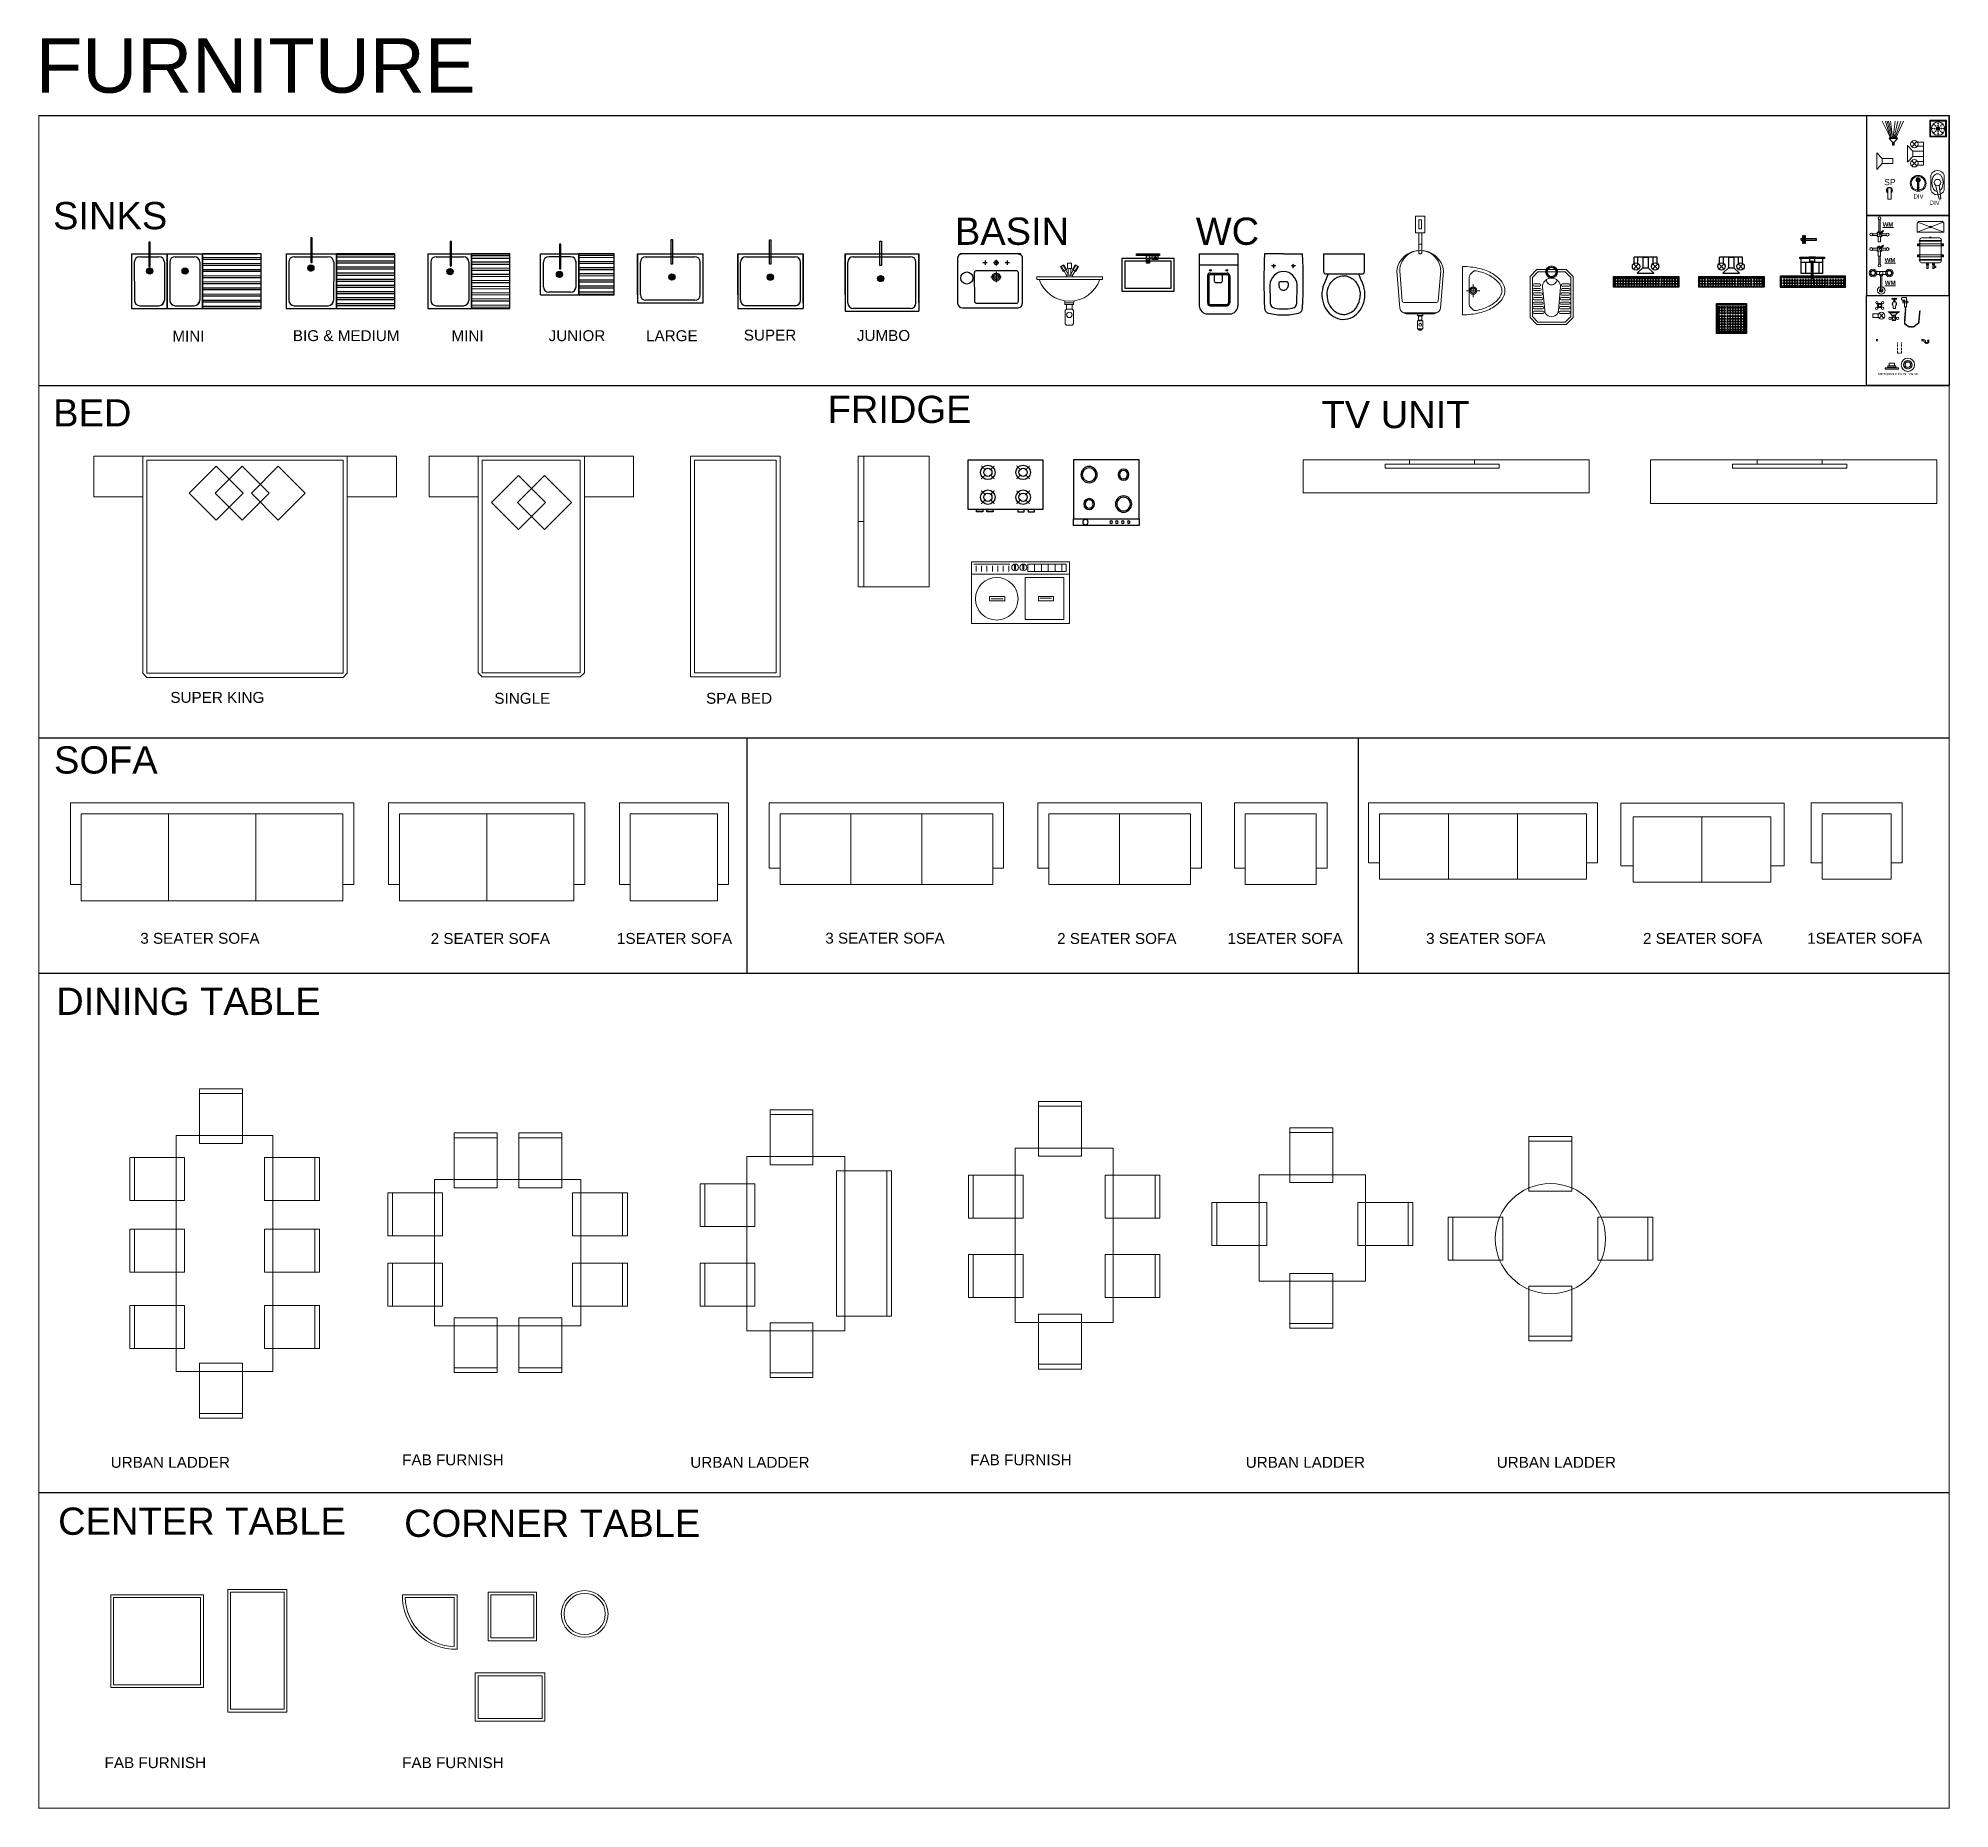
# Model space of a CAD drawing. Header units: inches. Extents: x 0 to 2128, y 0 to 649.
# Drawn here: x 0 to 701, y 0 to 649 of the extents above; entities that cross this region are included whole.
import ezdxf

# ---------------------------------------------------------------- set-up
doc = ezdxf.new("R2010")
doc.units = ezdxf.units.IN
doc.header["$MEASUREMENT"] = 0
doc.linetypes.add('HIDDEN2', pattern=[0.1875, 0.125, -0.0625])
doc.linetypes.add('TRATTEGGIATA', pattern=[0.75, 0.5, -0.25])
for name, color, linetype, lineweight in [('A_Text', 7, 'Continuous', 20), ('I_FUR', 7, 'Continuous', 9), ('P_Fix', 3, 'Continuous', 13), ('P_Ptrap', 3, 'Continuous', 13), ('plu_vessels', 3, 'Continuous', 5)]:
    doc.layers.add(name, color=color, linetype=linetype, lineweight=lineweight)
doc.layers.add('Plu_Fix', color=3, linetype='Continuous')
doc.layers.add('Plu_Fix @ 1', color=3, linetype='Continuous')
doc.styles.add('ARIAL', font='arial.ttf')

msp = doc.modelspace()

# ---------------------------------------------------------------- texts
at = {"linetype": 'ByBlock', "lineweight": 5, "attachment_point": 1, "style": 'ARIAL'}
for s, width, insert, char_height in [('{\\C7;FURNITURE}', 167.2174, (-1.15, 649.49), 20), ('{\\C7;SINKS}', 1446.1581, (5.2, 589.4), 10), ('{\\C7;BASIN}', 1446.1581, (336.07, 583.67), 10), ('{\\C7;WC}', 1446.1581, (424.46, 583.67), 10), ('{\\C7;MINI}', 1446.1581, (48.99, 542.19), 4), ('{\\C7;BIG & MEDIUM}', 1446.1581, (93.2, 542.35), 4), ('{\\C7;MINI}', 1446.1581, (151.39, 542.26), 4), ('{\\C7;JUNIOR}', 1446.1581, (187.03, 542.34), 4), ('{\\C7;LARGE}', 1446.1581, (222.77, 542.32), 4), ('{\\C7;SUPER}', 1446.1581, (258.63, 542.55), 4), ('{\\C7;JUMBO}', 1446.1581, (300.11, 542.4), 4), ('{\\C7;BED}', 1446.1581, (5.24, 517.04), 10), ('\\pi-7.235;{\\C7;FRIDGE }', 36.41, (296.63, 518.3), 10), ('{\\C7;TV UNIT}', 80.743, (470.58, 516.41), 10), ('{\\C7;SUPER KING }', 1446.1581, (48.26, 409.59), 4), ('{\\C7;SINGLE}', 1683.2971, (167.12, 409.27), 4), ('{\\C7;SPA BED}', 1683.2971, (244.8, 409.27), 4), ('{\\C7;SOFA}', 1446.1581, (5.55, 389.66), 10), ('{\\C7;3 SEATER SOFA}', 1753.4661, (37.21, 321.2), 4), ('{\\C7;2 SEATER SOFA}', 1753.4661, (143.75, 321.11), 4), ('{\\C7;1SEATER SOFA}', 1753.4661, (212.11, 321.16), 4), ('{\\C7;3 SEATER SOFA}', 1753.4661, (288.53, 321.26), 4), ('{\\C7;2 SEATER SOFA}', 1753.4661, (373.58, 321.13), 4), ('{\\C7;1SEATER SOFA}', 1753.4661, (436.11, 321.16), 4), ('{\\C7;3 SEATER SOFA}', 1753.4661, (508.97, 321.16), 4), ('{\\C7;2 SEATER SOFA}', 1753.4661, (588.53, 321.16), 4), ('{\\C7;1SEATER SOFA}', 1753.4661, (648.79, 321.22), 4), ('{\\C7;DINING TABLE}', 1446.1581, (6.37, 301.1), 10), ('{\\C7;URBAN LADDER }', 1753.4661, (26.35, 128.9), 4), ('{\\C7;FAB FURNISH}', 1753.4661, (133.29, 129.83), 4), ('{\\C7;URBAN LADDER }', 1753.4661, (239, 128.9), 4), ('{\\C7;FAB FURNISH}', 1753.4661, (341.7, 129.83), 4), ('{\\C7;URBAN LADDER }', 1753.4661, (442.78, 128.9), 4), ('{\\C7;URBAN LADDER }', 1753.4661, (534.86, 128.9), 4), ('{\\C7;CENTER TABLE}', 1446.1581, (7.08, 110.31), 10), ('{\\C7;CORNER TABLE}', 1446.1581, (134.03, 109.55), 10), ('{\\C7;FAB FURNISH}', 1753.4661, (24.11, 18.7), 4), ('{\\C7;FAB FURNISH}', 1753.4661, (133.29, 18.7), 4)]:
    msp.add_mtext_dynamic_manual_height_columns(s, width=width, gutter_width=1, heights=[0], dxfattribs=dict(at, insert=insert, char_height=char_height))
at = {"layer": 'A_Text', "style": 'ARIAL'}
msp.add_text('SP', height=2.24, rotation=360, dxfattribs=at).set_placement((677.02, 595.58))
at = {"layer": 'A_Text', "color": 7, "style": 'ARIAL'}
for s, height, p in [('DIV', 1.575, (687.81, 590.67)), ('DIV', 1.575, (693.74, 588.34)), ('METROPOLE FLUSH VALVE', 0.7876, (674.85, 525.85))]:
    msp.add_text(s, height=height, rotation=360, dxfattribs=at).set_placement(p)
at = {"layer": 'A_Text', "color": 7, "char_height": 1.5752, "attachment_point": 5, "rotation": 360, "style": 'ARIAL'}
for insert in [(678.43, 581.09), (679.18, 568.05), (679.26, 559.73)]:
    msp.add_mtext('{\\fArial|b1|i0|c0|p34;\\LWM}', dxfattribs=dict(at, insert=insert))

# ---------------------------------------------------------------- blocks, each defined once
blk = doc.blocks.new('A$C1E354BBC')
for p, q in [((269, 409), (230, 409)), ((249, 428), (249, 389)), ((375, 409), (325, 409)), ((350, 434), (350, 383)), ((470, 409), (431, 409)), ((450, 428), (450, 389)), ((397, 278), (303, 278)), ((350, 325), (350, 231))]:
    blk.add_line(p, q)
for centre, radius in [((350, 409), 17.6), ((84, 270), 55.3), ((350, 278), 36)]:
    blk.add_circle(centre, radius)
for points, knots in [([(574, 481), (578, 477), (582, 473), (585, 468), (588, 462), (590, 456), (590, 449), (590, 449), (590, 44), (590, 44), (590, 22), (574, 1), (551, 0), (551, 0), (44, 0), (44, 0), (21, 1), (2, 17), (0, 40), (0, 40), (0, 449), (0, 449), (0, 456), (2, 462), (5, 468), (9, 474), (14, 480), (21, 484), (21, 484), (21, 484), (21, 484), (21, 484), (21, 487), (21, 487), (21, 488), (22, 489), (23, 489), (23, 489), (571, 489), (571, 489), (572, 489), (573, 488), (573, 487), (573, 487), (573, 482), (573, 482), (573, 482), (573, 481), (573, 481), (573, 481), (574, 481), (574, 481)], [0, 0, 0, 0, 1, 1, 1, 2, 2, 2, 3, 3, 3, 4, 4, 4, 5, 5, 5, 6, 6, 6, 7, 7, 7, 8, 8, 8, 9, 9, 9, 10, 10, 10, 11, 11, 11, 12, 12, 12, 13, 13, 13, 14, 14, 14, 15, 15, 15, 16, 16, 16, 17, 17, 17, 17]), ([(543, 43), (548, 47), (550, 52), (551, 58), (551, 58), (551, 59), (551, 59), (551, 58), (550, 319), (550, 319), (550, 320), (550, 322), (550, 323), (548, 328), (546, 332), (542, 335), (539, 337), (535, 338), (531, 339), (531, 339), (174, 339), (174, 339), (165, 338), (157, 332), (155, 323), (154, 322), (154, 320), (154, 319), (154, 319), (155, 61), (155, 61), (155, 61), (156, 58), (156, 58), (156, 47), (165, 38), (175, 38), (175, 38), (531, 38), (531, 38), (535, 38), (540, 40), (543, 43)], [0, 0, 0, 0, 1, 1, 1, 2, 2, 2, 3, 3, 3, 4, 4, 4, 5, 5, 5, 6, 6, 6, 7, 7, 7, 8, 8, 8, 9, 9, 9, 10, 10, 10, 11, 11, 11, 12, 12, 12, 13, 13, 13, 14, 14, 14, 14]), ([(373, 278), (373, 291), (363, 301), (350, 301), (337, 301), (326, 291), (326, 278), (326, 265), (337, 254), (350, 254), (363, 254), (373, 265), (373, 278)], [0, 0, 0, 0, 1, 1, 1, 2, 2, 2, 3, 3, 3, 4, 4, 4, 4])]:
    blk.add_open_spline(points, degree=3, knots=knots)
for points in [[(40, 489), (33, 489), (27, 487), (21, 484)], [(550, 489), (559, 489), (567, 486), (574, 481)]]:
    blk.add_open_spline(points, degree=3)
blk = doc.blocks.new('A$C2E9C1E57')
blk.add_line((15.18, 0), (0.18, 0))
blk.add_lwpolyline([(15.18, 0), (15.18, 6.44, 0.414214), (14.31, 7.32), (1.06, 7.32, 0.414214), (0.18, 6.44), (0.18, 0)], format="xyb")
for points, knots in [([(13.5, 7.32), (14.04, 9.03), (14.91, 10.49), (16.16, 14.79), (15.74, 17.9), (12.89, 22.49), (10.52, 23.91), (5.71, 24.08), (3.27, 22.82), (0.19, 18.44), (-0.39, 15.37), (0.67, 10.81), (1.6, 9.15), (2.26, 7.32)], [3.835953, 3.835953, 3.835953, 3.835953, 4.396592, 4.396592, 5.324942, 5.324942, 6.253291, 6.253291, 7.181641, 7.181641, 8.109991, 8.109991, 8.730418, 8.730418, 8.730418, 8.730418]), ([(13.9, 15.09), (13.9, 15.16), (13.9, 15.24), (13.85, 16.26), (13.65, 17.21), (13.17, 18.41), (13.01, 18.75), (12.25, 20.05), (11.47, 20.84), (10.06, 21.7), (9.5, 21.93), (8.37, 22.2), (7.81, 22.23), (6.67, 22.09), (6.1, 21.93), (5, 21.4), (4.47, 21.04), (3.62, 20.25), (3.28, 19.85), (2.52, 18.68), (2.15, 17.82), (1.8, 16.31), (1.72, 15.7), (1.7, 15.1)], [4.734899, 4.734899, 4.734899, 4.734899, 4.763841, 4.763841, 5.139095, 5.139095, 5.297728, 5.297728, 5.786007, 5.786007, 6.084644, 6.084644, 6.383282, 6.383282, 6.68192, 6.68192, 6.980557, 6.980557, 7.213484, 7.213484, 7.590605, 7.590605, 7.830076, 7.830076, 7.830076, 7.830076]), ([(13.9, 15.09), (13.9, 15.02), (13.9, 14.94), (13.85, 13.92), (13.65, 12.97), (13.17, 11.77), (13.01, 11.43), (12.25, 10.13), (11.47, 9.35), (10.06, 8.48), (9.5, 8.25), (8.37, 7.98), (7.81, 7.95), (6.67, 8.09), (6.1, 8.26), (5, 8.78), (4.47, 9.14), (3.62, 9.94), (3.28, 10.33), (2.52, 11.5), (2.15, 12.37), (1.8, 13.87), (1.72, 14.48), (1.7, 15.08)], [4.734899, 4.734899, 4.734899, 4.734899, 4.763841, 4.763841, 5.139095, 5.139095, 5.297728, 5.297728, 5.786007, 5.786007, 6.084644, 6.084644, 6.383282, 6.383282, 6.68192, 6.68192, 6.980557, 6.980557, 7.213484, 7.213484, 7.590605, 7.590605, 7.830076, 7.830076, 7.830076, 7.830076])]:
    blk.add_open_spline(points, degree=3, knots=knots)
blk = doc.blocks.new('gessi_laufen_palae wall hung wc')
at = {"lineweight": -3}
for p, q in [((-7.09, 0), (7.09, 0)), ((-7.09, 0), (7.09, 0)), ((-7.09, 0), (-7.09, -19)), ((7.09, 0), (7.09, -19)), ((-7.09, -4), (7.09, -4)), ((-3.09, -7), (3.09, -7)), ((-4.09, -8), (-4.09, -18)), ((-3.59, -8), (-3.59, -18)), ((-3.09, -7.5), (3.09, -7.5)), ((3.59, -8), (3.59, -18)), ((4.09, -8), (4.09, -18)), ((-3.09, -18.5), (3.09, -18.5)), ((-3.09, -19), (3.09, -19)), ((-4.09, -22), (4.09, -22))]:
    blk.add_line(p, q, dxfattribs=at)
blk.add_lwpolyline([(0.8, -7.5), (-1, -7.5, 0.414214), (-1.6, -8.1), (-1.6, -9.9, 0.414214), (-1, -10.5), (0.8, -10.5, 0.414214), (1.4, -9.9), (1.4, -8.1, 0.414214)], format="xyb", close=True, dxfattribs=at)
for centre in [(-3, -6), (3, -6)]:
    blk.add_circle(centre, 0.31, dxfattribs=at)
for centre, radius, start, end in [((-3.09, -8), 1, 90, 180), ((3.09, -8), 1, 0, 90), ((-3.09, -8), 0.5, 90, 180), ((3.09, -8), 0.5, 0, 90), ((-4.09, -19), 3, 180, 270), ((-3.09, -18), 1, 180, 270), ((-3.09, -18), 0.5, 180, 270), ((3.09, -18), 1, 270, 0), ((3.09, -18), 0.5, 270, 0), ((4.09, -19), 3, 270, 0)]:
    blk.add_arc(centre, radius, start, end, dxfattribs=at)
blk = doc.blocks.new('Globo RES02.BI pl')
for p, q in [((0, 0), (0, 17.5)), ((0, 0), (0, -17.5)), ((25.7, 3.2), (25.7, -3.2)), ((26.7, 4.2), (29.2, 4.2)), ((26.7, -4.2), (29.2, -4.2))]:
    blk.add_line(p, q)
at = {"linetype": 'TRATTEGGIATA'}
for p, q in [((12.9, 9), (9.1, 9)), ((11, 10.9), (11, 7.1)), ((12.9, -9), (9.1, -9)), ((11, -7.1), (11, -10.9))]:
    blk.add_line(p, q, dxfattribs=at)
at = {"ltscale": 25.4}
for centre in [(11, 9), (11, -9)]:
    blk.add_circle(centre, 0.8, dxfattribs=at)
for centre, radius, start, end in [((24.7, -592.7), 610.7, 87.6613, 92.3187), ((29, -0.5), 13, 92.4504, 177.7187), ((29, 0.5), 13, 182.2813, 267.5496), ((24.7, -592.7), 605.2, 88.0723, 89.6456), ((24.7, 592.7), 610.7, 267.6813, 272.3387), ((24.7, 592.7), 605.2, 270.3544, 271.9277)]:
    blk.add_arc(centre, radius, start, end, dxfattribs=at)
for centre, radius, start, end in [((26.7, 3.2), 1, 90, 180), ((29.2, 0.2), 4, 357.134, 90), ((29.2, -0.2), 4, 270, 2.866), ((44.9, 7.2), 5, 9.0566, 88.0723), ((49.4, 12.5), 5, 14.2568, 87.613), ((-3.2, -0.5), 53.7, 0.5224, 9.0415), ((-3, -0.5), 59, 0.4571, 13.9341), ((26.7, -3.2), 1, 180, 270), ((44.9, -7.2), 5, 271.9277, 350.9434), ((49.4, -12.5), 5, 272.387, 345.7432), ((-3.2, 0.5), 53.7, 350.9585, 359.4776), ((-3, 0.5), 59, 346.0659, 359.5429)]:
    blk.add_arc(centre, radius, start, end)
blk = doc.blocks.new('gas hub')
for points in [[(3521.91, -416.44), (3543.48, -416.44), (3543.48, -440.44), (3521.91, -440.44)], [(3545.91, -416.44), (3543.48, -416.44), (3543.48, -440.44), (3545.91, -440.44)]]:
    blk.add_lwpolyline(points, close=True)
for centre, radius in [((3527.3, -422.12), 3), ((3527.3, -422.12), 2.5), ((3538.09, -422.12), 2), ((3538.09, -422.12), 1.5), ((3544.7, -420.76), 1), ((3527.3, -434.75), 2), ((3527.3, -434.75), 1.5), ((3538.09, -434.75), 3), ((3538.09, -434.75), 2.5), ((3544.7, -430.18), 0.5), ((3544.7, -432.33), 0.5), ((3544.7, -434.49), 0.5), ((3544.7, -436.64), 0.5)]:
    blk.add_circle(centre, radius)
blk = doc.blocks.new('burner_2424')
for points in [[(-12, -24), (-12, 0), (24, 0), (24, -24)], [(-8, -25), (-8, -24), (-5, -24), (-5, -25)], [(-3, -25), (-3, -24), (0, -24), (0, -25)], [(15, -25), (15, -24), (12, -24), (12, -25)], [(20, -25), (20, -24), (17, -24), (17, -25)]]:
    blk.add_lwpolyline(points, close=True)
at = {"const_width": 0.5}
for points in [[(-3.58, -4.94), (-5.71, -2.82)], [(-3.58, -7.06), (-5.71, -9.18)], [(-1.46, -4.94), (0.66, -2.82)], [(-1.46, -7.06), (0.66, -9.18)], [(13.46, -4.94), (11.34, -2.82)], [(13.46, -7.06), (11.34, -9.18)], [(15.58, -4.94), (17.71, -2.82)], [(15.58, -7.06), (17.71, -9.18)], [(-3.58, -16.94), (-5.71, -14.82)], [(-1.46, -16.94), (0.66, -14.82)], [(13.46, -16.94), (11.34, -14.82)], [(15.58, -16.94), (17.71, -14.82)], [(-3.58, -19.06), (-5.71, -21.18)], [(-1.46, -19.06), (0.66, -21.18)], [(13.46, -19.06), (11.34, -21.18)], [(15.58, -19.06), (17.71, -21.18)]]:
    blk.add_lwpolyline(points, dxfattribs=at)
for centre, radius in [((-2.52, -6), 3.5), ((-2.52, -6), 2), ((14.52, -6), 3.5), ((14.52, -6), 2), ((-2.52, -18), 3.5), ((-2.52, -18), 2), ((14.52, -18), 3.5), ((14.52, -18), 2)]:
    blk.add_circle(centre, radius)
blk = doc.blocks.new('A$C21BF0427')
blk.add_line((48, 2), (0, 2))
for points in [[(0, 2), (48, 2), (48, 26), (0, 26)], [(24, 0), (0, 0), (0, 2), (24, 2)], [(24, 0), (48, 0), (48, 2), (24, 2)]]:
    blk.add_lwpolyline(points, close=True)
blk = doc.blocks.new('wm')
for p, q in [((-3.91, 0.96), (-5.87, 3.07)), ((-5.87, 3.07), (-5.87, -3.07)), ((-2.46, 2.55), (-4.37, 4.45)), ((-4.37, 2.55), (-2.46, 4.45)), ((0, 0.96), (-3.91, 0.96)), ((-3.91, 0.96), (-3.91, -0.96)), ((-2.27, 4.22), (0, 4.22)), ((-2.27, 2.78), (0, 2.78)), ((0, -4.22), (0, 4.22)), ((0, 0.96), (0, -0.96)), ((-3.91, -0.96), (-5.87, -3.07)), ((-2.46, -4.45), (-4.37, -2.55)), ((-4.37, -4.45), (-2.46, -2.55)), ((0, -0.96), (-3.91, -0.96)), ((-2.27, -2.78), (0, -2.78)), ((-2.27, -4.22), (0, -4.22))]:
    blk.add_line(p, q)
for centre in [(-3.41, 3.5), (-3.41, -3.5)]:
    blk.add_circle(centre, 1.35)
blk = doc.blocks.new('drain chanel')
at = {"lineweight": 25, "ltscale": 14}
h = blk.add_hatch(dxfattribs=at)
h.set_pattern_fill('SQUARE', color=256, scale=4, style=0)
h.set_pattern_definition([(360, (8210.4728, 179.38224), (1e-16, 0.5), [0.5, -0.5]), (90, (8210.4728, 179.38224), (-0.5, 2e-16), [0.5, -0.5])])
h.paths.add_polyline_path([(8210.47, 180.13), (8233.97, 180.13), (8233.97, 183.88), (8210.47, 183.88)])
for p, q in [((8210.22, 180.13), (8210.22, 184.13)), ((8210.22, 184.13), (8234.22, 184.13)), ((8210.47, 180.38), (8210.47, 183.88)), ((8210.47, 183.88), (8233.97, 183.88)), ((8233.97, 183.88), (8233.97, 180.38)), ((8234.22, 184.13), (8234.22, 180.13)), ((8234.22, 180.13), (8210.22, 180.13)), ((8233.97, 180.38), (8210.47, 180.38))]:
    blk.add_line(p, q, dxfattribs=at)
blk.add_line((8234.22, 180.13), (8210.22, 180.13))
blk = doc.blocks.new('bb')
for p, q in [((7.9, 0.5), (0, 0.5)), ((6.1, 2.1), (5.8, 2.1)), ((5.8, 2.1), (5.8, -2.2)), ((6.1, -2.2), (6.1, 2.1)), ((7.1, 2.1), (6.8, 2.1)), ((6.8, 2.1), (6.8, -2.2)), ((7.1, -2.2), (7.1, 2.1)), ((7.9, -0.5), (7.9, 0.5)), ((7.9, -0.5), (0, -0.5)), ((5.8, -2.2), (6.1, -2.2)), ((6.8, -2.2), (7.1, -2.2))]:
    blk.add_line(p, q)
blk.add_circle((0, 0), 0.498)
blk = doc.blocks.new('dg')
h = blk.add_hatch()
h.set_pattern_fill('SQUARE', color=256, scale=4, style=0)
h.set_pattern_definition([(0, (6322.19736, 443.246), (0, 0.5), [0.5, -0.5]), (90, (6322.19736, 443.246), (-0.5, 0), [0.5, -0.5])])
h.paths.add_polyline_path([(6332.7, 452.75), (6323.2, 452.75), (6323.2, 443.25), (6332.7, 443.25)])
for points in [[(6322.45, 453.5), (6333.45, 453.5), (6333.45, 442.5), (6322.45, 442.5)], [(6322.7, 453.25), (6333.2, 453.25), (6333.2, 442.75), (6322.7, 442.75)], [(6323.2, 452.75), (6332.7, 452.75), (6332.7, 443.25), (6323.2, 443.25)]]:
    blk.add_lwpolyline(points, close=True)
blk = doc.blocks.new('plan_casade shower spout')
for p, q in [((-4, 0), (-4, 5.5)), ((4, 4), (-4, 4)), ((4, 0), (-4, 0)), ((-2.44, 4), (-2.44, 0)), ((2.44, 4), (2.44, 0)), ((4, 0), (4, 5.5))]:
    blk.add_line(p, q)
blk.add_lwpolyline([(-4.5, 6), (4.5, 6), (4.5, 5.5), (-4.5, 5.5)], close=True)
blk = doc.blocks.new('1 Seater Sofa')
at = {"layer": 'I_FUR'}
blk.add_line((-27573440.29, 21689170.36), (-27573406.95, 21689170.36), dxfattribs=at)
for points in [[(-27573436.29, 21689148.36), (-27573440.29, 21689148.36), (-27573440.29, 21689170.36)], [(-27573406.95, 21689170.36), (-27573406.95, 21689148.36), (-27573410.95, 21689148.36)], [(-27573436.24, 21689152.36), (-27573436.24, 21689166.36), (-27573410.95, 21689166.36)]]:
    blk.add_lwpolyline(points, dxfattribs=at)
blk.add_lwpolyline([(-27573410.95, 21689142.36), (-27573436.24, 21689142.36), (-27573436.24, 21689166.36), (-27573410.95, 21689166.36)], close=True, dxfattribs=at)
blk = doc.blocks.new('super king bed')
for points in [[(-27574391.68, 21688953.75), (-27574409.68, 21688953.75), (-27574409.68, 21688968.75), (-27574391.68, 21688968.75)], [(-27574390.18, 21688887.55), (-27574318.18, 21688887.55), (-27574316.68, 21688889.05), (-27574316.68, 21688968.75), (-27574391.68, 21688968.75), (-27574391.68, 21688889.05)], [(-27574318.18, 21688967.25), (-27574390.18, 21688967.25), (-27574390.18, 21688889.05), (-27574318.18, 21688889.05)], [(-27574364.84, 21688945.29), (-27574374.74, 21688955.19), (-27574364.84, 21688965.09), (-27574354.94, 21688955.19)], [(-27574355.26, 21688945.29), (-27574365.16, 21688955.19), (-27574355.26, 21688965.09), (-27574345.36, 21688955.19)], [(-27574341.99, 21688945.29), (-27574351.89, 21688955.19), (-27574341.99, 21688965.09), (-27574332.09, 21688955.19)], [(-27574316.68, 21688953.75), (-27574298.68, 21688953.75), (-27574298.68, 21688968.75), (-27574316.68, 21688968.75)]]:
    blk.add_lwpolyline(points, close=True)
blk = doc.blocks.new('Spa Bed')
blk.add_lwpolyline([(-27574033.49, 21689137.99), (-27574000.49, 21689137.99), (-27574000.49, 21689056.99), (-27574033.49, 21689056.99)], close=True)
blk.add_lwpolyline([(-27574031.99, 21689136.49), (-27574001.99, 21689136.49), (-27574001.99, 21689058.49), (-27574031.99, 21689058.49), (-27574031.99, 21689136.49)])
blk = doc.blocks.new('8 Seater Dining Table Rectangular')
for p, q in [((-27573523.09, 21689318.72), (-27573523.09, 21689298.6)), ((-27573548.73, 21689293.51), (-27573528.61, 21689293.51)), ((-27573479.08, 21689293.51), (-27573499.21, 21689293.51)), ((-27573548.73, 21689267.16), (-27573528.61, 21689267.16)), ((-27573479.08, 21689267.16), (-27573499.21, 21689267.16)), ((-27573548.73, 21689239.22), (-27573528.61, 21689239.22)), ((-27573479.08, 21689239.22), (-27573499.21, 21689239.22)), ((-27573523.09, 21689197.87), (-27573523.09, 21689218))]:
    blk.add_line(p, q)
for points in [[(-27573507.34, 21689318.72), (-27573523.09, 21689318.72)], [(-27573523.09, 21689298.6), (-27573507.34, 21689298.6), (-27573507.34, 21689318.72)], [(-27573507.34, 21689316.97), (-27573523.09, 21689316.97)], [(-27573531.61, 21689301.6), (-27573496.21, 21689301.6), (-27573496.21, 21689215), (-27573531.61, 21689215), (-27573531.61, 21689301.6)], [(-27573548.73, 21689277.76), (-27573548.73, 21689293.51)], [(-27573528.61, 21689293.51), (-27573528.61, 21689277.76), (-27573548.73, 21689277.76)], [(-27573546.98, 21689277.76), (-27573546.98, 21689293.51)], [(-27573499.21, 21689293.51), (-27573499.21, 21689277.76), (-27573479.08, 21689277.76)], [(-27573480.83, 21689277.76), (-27573480.83, 21689293.51)], [(-27573479.08, 21689277.76), (-27573479.08, 21689293.51)], [(-27573548.73, 21689251.41), (-27573548.73, 21689267.16)], [(-27573528.61, 21689267.16), (-27573528.61, 21689251.41), (-27573548.73, 21689251.41)], [(-27573546.98, 21689251.41), (-27573546.98, 21689267.16)], [(-27573499.21, 21689267.16), (-27573499.21, 21689251.41), (-27573479.08, 21689251.41)], [(-27573480.83, 21689251.41), (-27573480.83, 21689267.16)], [(-27573479.08, 21689251.41), (-27573479.08, 21689267.16)], [(-27573548.73, 21689223.47), (-27573548.73, 21689239.22)], [(-27573528.61, 21689239.22), (-27573528.61, 21689223.47), (-27573548.73, 21689223.47)], [(-27573546.98, 21689223.47), (-27573546.98, 21689239.22)], [(-27573499.21, 21689239.22), (-27573499.21, 21689223.47), (-27573479.08, 21689223.47)], [(-27573480.83, 21689223.47), (-27573480.83, 21689239.22)], [(-27573479.08, 21689223.47), (-27573479.08, 21689239.22)], [(-27573523.09, 21689218), (-27573507.34, 21689218), (-27573507.34, 21689197.87)], [(-27573507.34, 21689199.62), (-27573523.09, 21689199.62)], [(-27573507.34, 21689197.87), (-27573523.09, 21689197.87)]]:
    blk.add_lwpolyline(points)
blk = doc.blocks.new('8 Seater Dining Table Square')
for p, q in [((-27573412.31, 21689320.9), (-27573412.31, 21689300.78)), ((-27573388.62, 21689320.9), (-27573388.62, 21689300.78)), ((-27573436.73, 21689298.91), (-27573416.61, 21689298.91)), ((-27573348.78, 21689298.91), (-27573368.91, 21689298.91)), ((-27573436.73, 21689273.09), (-27573416.61, 21689273.09)), ((-27573348.78, 21689273.09), (-27573368.91, 21689273.09)), ((-27573412.31, 21689232.95), (-27573412.31, 21689253.08)), ((-27573388.62, 21689232.95), (-27573388.62, 21689253.08))]:
    blk.add_line(p, q)
for points in [[(-27573396.56, 21689320.9), (-27573412.31, 21689320.9)], [(-27573412.31, 21689300.78), (-27573396.56, 21689300.78), (-27573396.56, 21689320.9)], [(-27573396.56, 21689319.15), (-27573412.31, 21689319.15)], [(-27573372.87, 21689320.9), (-27573388.62, 21689320.9)], [(-27573388.62, 21689300.78), (-27573372.87, 21689300.78), (-27573372.87, 21689320.9)], [(-27573372.87, 21689319.15), (-27573388.62, 21689319.15)], [(-27573419.61, 21689303.78), (-27573365.91, 21689303.78), (-27573365.91, 21689250.08), (-27573419.61, 21689250.08), (-27573419.61, 21689303.78)], [(-27573436.73, 21689283.16), (-27573436.73, 21689298.91)], [(-27573416.61, 21689298.91), (-27573416.61, 21689283.16), (-27573436.73, 21689283.16)], [(-27573434.98, 21689283.16), (-27573434.98, 21689298.91)], [(-27573368.91, 21689298.91), (-27573368.91, 21689283.16), (-27573348.78, 21689283.16)], [(-27573350.53, 21689283.16), (-27573350.53, 21689298.91)], [(-27573348.78, 21689283.16), (-27573348.78, 21689298.91)], [(-27573436.73, 21689257.34), (-27573436.73, 21689273.09)], [(-27573416.61, 21689273.09), (-27573416.61, 21689257.34), (-27573436.73, 21689257.34)], [(-27573434.98, 21689257.34), (-27573434.98, 21689273.09)], [(-27573368.91, 21689273.09), (-27573368.91, 21689257.34), (-27573348.78, 21689257.34)], [(-27573350.53, 21689257.34), (-27573350.53, 21689273.09)], [(-27573348.78, 21689257.34), (-27573348.78, 21689273.09)], [(-27573412.31, 21689253.08), (-27573396.56, 21689253.08), (-27573396.56, 21689232.95)], [(-27573388.62, 21689253.08), (-27573372.87, 21689253.08), (-27573372.87, 21689232.95)], [(-27573396.56, 21689234.7), (-27573412.31, 21689234.7)], [(-27573396.56, 21689232.95), (-27573412.31, 21689232.95)], [(-27573372.87, 21689234.7), (-27573388.62, 21689234.7)], [(-27573372.87, 21689232.95), (-27573388.62, 21689232.95)]]:
    blk.add_lwpolyline(points)
blk = doc.blocks.new('6 Seater Dining Table')
for p, q in [((-27573500.73, 21689140.46), (-27573500.73, 21689120.34)), ((-27573526.42, 21689097.64), (-27573506.3, 21689097.64)), ((-27573456.17, 21689097.64), (-27573476.3, 21689097.64)), ((-27573526.42, 21689084.21), (-27573506.3, 21689084.21)), ((-27573456.17, 21689084.21), (-27573476.3, 21689084.21)), ((-27573500.73, 21689042.21), (-27573500.73, 21689062.34))]:
    blk.add_line(p, q)
for points in [[(-27573484.98, 21689140.46), (-27573500.73, 21689140.46)], [(-27573500.73, 21689120.34), (-27573484.98, 21689120.34), (-27573484.98, 21689140.46)], [(-27573484.98, 21689138.71), (-27573500.73, 21689138.71)], [(-27573509.3, 21689123.34), (-27573473.3, 21689123.34), (-27573473.3, 21689059.34), (-27573509.3, 21689059.34), (-27573509.3, 21689123.34)], [(-27573526.42, 21689113.39), (-27573526.42, 21689097.64)], [(-27573506.3, 21689097.64), (-27573506.3, 21689113.39), (-27573526.42, 21689113.39)], [(-27573524.67, 21689113.39), (-27573524.67, 21689097.64)], [(-27573476.3, 21689097.64), (-27573476.3, 21689113.39), (-27573456.17, 21689113.39)], [(-27573457.92, 21689113.39), (-27573457.92, 21689097.64)], [(-27573456.17, 21689113.39), (-27573456.17, 21689097.64)], [(-27573526.42, 21689068.46), (-27573526.42, 21689084.21)], [(-27573506.3, 21689084.21), (-27573506.3, 21689068.46), (-27573526.42, 21689068.46)], [(-27573524.67, 21689068.46), (-27573524.67, 21689084.21)], [(-27573476.3, 21689084.21), (-27573476.3, 21689068.46), (-27573456.17, 21689068.46)], [(-27573457.92, 21689068.46), (-27573457.92, 21689084.21)], [(-27573456.17, 21689068.46), (-27573456.17, 21689084.21)], [(-27573500.73, 21689062.34), (-27573484.98, 21689062.34), (-27573484.98, 21689042.21)], [(-27573484.98, 21689043.96), (-27573500.73, 21689043.96)], [(-27573484.98, 21689042.21), (-27573500.73, 21689042.21)]]:
    blk.add_lwpolyline(points)
blk = doc.blocks.new("Center Table 3'x3'")
blk.add_lwpolyline([(-27573199.27, 21689116.11), (-27573165.27, 21689116.11), (-27573165.27, 21689082.11), (-27573199.27, 21689082.11)], close=True)
blk.add_lwpolyline([(-27573198.27, 21689115.11), (-27573166.27, 21689115.11), (-27573166.27, 21689083.11), (-27573198.27, 21689083.11), (-27573198.27, 21689115.11)])
blk = doc.blocks.new("Center Table 3'x4'")
for points in [[(-27573107.77, 21689113.4), (-27573086.07, 21689113.4), (-27573086.07, 21689068.4), (-27573107.77, 21689068.4)], [(-27573106.77, 21689112.4), (-27573087.07, 21689112.4), (-27573087.07, 21689069.4), (-27573106.77, 21689069.4)]]:
    blk.add_lwpolyline(points, close=True)
blk = doc.blocks.new('Corner Table Squre 2')
blk.add_lwpolyline([(-27573307.25, 21689035.13), (-27573289.45, 21689035.13), (-27573289.45, 21689017.33), (-27573307.25, 21689017.33)], close=True)
blk.add_lwpolyline([(-27573306.25, 21689034.13), (-27573290.45, 21689034.13), (-27573290.45, 21689018.33), (-27573306.25, 21689018.33), (-27573306.25, 21689034.13)])
blk = doc.blocks.new('Corner Table 1')
for radius in [8.57, 7.57]:
    blk.add_circle((-27573251.97, 21689027.84), radius)
blk = doc.blocks.new('3 seater sofa')
at = {"layer": 'I_FUR'}
for points in [[(-27574382.51, 21688822.51), (-27574386.51, 21688822.51), (-27574386.51, 21688844.51), (-27574302.51, 21688844.51), (-27574302.51, 21688822.51), (-27574306.51, 21688822.51)], [(-27574382.46, 21688826.51), (-27574382.46, 21688840.51), (-27574306.6, 21688840.51), (-27574306.6, 21688826.51)]]:
    blk.add_lwpolyline(points, dxfattribs=at)
for points in [[(-27574357.18, 21688816.51), (-27574382.46, 21688816.51), (-27574382.46, 21688840.51), (-27574357.18, 21688840.51)], [(-27574331.89, 21688816.51), (-27574357.18, 21688816.51), (-27574357.18, 21688840.51), (-27574331.89, 21688840.51)], [(-27574331.89, 21688816.51), (-27574306.6, 21688816.51), (-27574306.6, 21688840.51), (-27574331.89, 21688840.51)]]:
    blk.add_lwpolyline(points, close=True, dxfattribs=at)
blk = doc.blocks.new('Junior')
h = blk.add_hatch()
h.set_pattern_fill('ANSI32', color=256, scale=6, angle=495)
h.set_pattern_definition([(180, (-24259778.3333, 24182426.144), (-1e-15, -2.25), []), (180, (-24259779.0833, 24182426.894), (-1e-15, -2.25), [])])
h.paths.add_polyline_path([(-27574362.91, 21688931.44), (-27574349.91, 21688931.44), (-27574349.91, 21688946.39), (-27574362.91, 21688946.39)])
h = blk.add_hatch()
h.set_pattern_fill('HEX', color=256)
h.set_pattern_definition([(0, (-27575158.89978, 21686830.1167), (0, 0.21650635), [0.125, -0.25]), (120, (-27575158.89978, 21686830.1167), (-0.1875, -0.108253175), [0.125, -0.25]), (60, (-27575158.77478, 21686830.1167), (-0.1875, 0.108253175), [0.125, -0.25])])
h.paths.add_polyline_path([(-27574368.97, 21688938.89, 1), (-27574371.03, 21688938.89, 1)])
for p, q in [((-27574376.91, 21688931.39), (-27574376.91, 21688946.39)), ((-27574376.91, 21688931.39), (-27574376.91, 21688946.39)), ((-27574376.91, 21688946.39), (-27574362.91, 21688946.39)), ((-27574375.91, 21688934.39), (-27574375.91, 21688943.39)), ((-27574365.91, 21688945.39), (-27574373.91, 21688945.39)), ((-27574363.91, 21688934.39), (-27574363.91, 21688943.39)), ((-27574362.91, 21688931.39), (-27574362.91, 21688946.39)), ((-27574376.91, 21688931.39), (-27574362.91, 21688931.39)), ((-27574365.91, 21688932.39), (-27574373.91, 21688932.39))]:
    blk.add_line(p, q)
for points in [[(-27574369.49, 21688949.95), (-27574370, 21688949.95), (-27574370, 21688940.95), (-27574369.49, 21688940.95)], [(-27574362.91, 21688931.44), (-27574349.91, 21688931.44), (-27574349.91, 21688946.39), (-27574362.91, 21688946.39)]]:
    blk.add_lwpolyline(points, close=True)
for radius in [1.13, 1.03]:
    blk.add_circle((-27574370, 21688938.89), radius)
for centre, start, end in [((-27574373.91, 21688943.39), 90, 180), ((-27574365.91, 21688943.39), 0, 90), ((-27574373.91, 21688934.39), 180, 270), ((-27574365.91, 21688934.39), 270, 0)]:
    blk.add_arc(centre, 2, start, end)
blk = doc.blocks.new('Mini')
h = blk.add_hatch()
h.set_pattern_fill('ANSI32', color=256, scale=6, angle=495)
h.set_pattern_definition([(180, (-24259736.2004, 24182401.1075), (-1e-15, -2.25), []), (180, (-24259736.9504, 24182401.8575), (-1e-15, -2.25), [])])
h.paths.add_polyline_path([(-27574320.89, 21688902.04), (-27574306.88, 21688902.04), (-27574306.88, 21688922.05), (-27574320.89, 21688922.05)])
h = blk.add_hatch()
h.set_pattern_fill('HEX', color=256)
h.set_pattern_definition([(0, (-27575117.694, 21686806.79466), (0, 0.21650635), [0.125, -0.25]), (120, (-27575117.694, 21686806.79466), (-0.1875, -0.108253175), [0.125, -0.25]), (60, (-27575117.569, 21686806.79466), (-0.1875, 0.108253175), [0.125, -0.25])])
h.paths.add_polyline_path([(-27574327.77, 21688915.57, 1), (-27574329.82, 21688915.57, 1)])
for p, q in [((-27574336.89, 21688922.05), (-27574322.89, 21688922.05)), ((-27574336.89, 21688922.05), (-27574306.89, 21688922.05)), ((-27574336.89, 21688922.05), (-27574336.89, 21688902.05)), ((-27574320.89, 21688902.05), (-27574320.89, 21688922.05)), ((-27574335.89, 21688919.05), (-27574335.89, 21688905.05)), ((-27574333.89, 21688921.05), (-27574323.89, 21688921.05)), ((-27574321.89, 21688919.05), (-27574321.89, 21688905.05)), ((-27574336.89, 21688902.05), (-27574320.89, 21688902.05)), ((-27574333.89, 21688903.05), (-27574323.89, 21688903.05))]:
    blk.add_line(p, q)
for points in [[(-27574328.28, 21688926.63), (-27574328.8, 21688926.63), (-27574328.8, 21688917.63), (-27574328.28, 21688917.63)], [(-27574320.89, 21688902.04), (-27574306.88, 21688902.04), (-27574306.88, 21688922.05), (-27574320.89, 21688922.05)]]:
    blk.add_lwpolyline(points, close=True)
for radius in [1.13, 1.03]:
    blk.add_circle((-27574328.79, 21688915.57), radius)
for centre, start, end in [((-27574333.89, 21688919.05), 90, 180), ((-27574323.89, 21688919.05), 0, 90), ((-27574333.89, 21688905.05), 180, 270), ((-27574323.89, 21688905.05), 270, 0)]:
    blk.add_arc(centre, 2, start, end)
blk = doc.blocks.new('Big')
h = blk.add_hatch()
h.set_pattern_fill('HEX', color=256)
h.set_pattern_definition([(0, (-27575073.6311, 21686826.579), (0, 0.21650635), [0.125, -0.25]), (120, (-27575073.6311, 21686826.579), (-0.1875, -0.108253175), [0.125, -0.25]), (60, (-27575073.5061, 21686826.579), (-0.1875, 0.108253175), [0.125, -0.25])])
h.paths.add_polyline_path([(-27574283.7, 21688935.35, 1), (-27574285.76, 21688935.35, 1)])
h = blk.add_hatch()
h.set_pattern_fill('ANSI32', color=256, scale=6, angle=495)
h.set_pattern_definition([(180, (-24259683.1773, 24182419.581), (-1e-15, -2.25), []), (180, (-24259683.9273, 24182420.331), (-1e-15, -2.25), [])])
h.paths.add_polyline_path([(-27574275.36, 21688940.52), (-27574275.36, 21688920.56), (-27574253.86, 21688920.56), (-27574253.86, 21688940.52)])
for p, q in [((-27574293.86, 21688940.52), (-27574253.86, 21688940.52)), ((-27574293.83, 21688940.52), (-27574293.83, 21688920.52)), ((-27574293.38, 21688940.52), (-27574279.38, 21688940.52)), ((-27574293.38, 21688940.52), (-27574263.38, 21688940.52)), ((-27574293.36, 21688940.52), (-27574253.86, 21688940.52)), ((-27574293.36, 21688940.52), (-27574293.36, 21688940.52)), ((-27574292.86, 21688937.52), (-27574292.83, 21688923.52)), ((-27574290.86, 21688939.52), (-27574284.73, 21688939.52)), ((-27574284.73, 21688939.52), (-27574278.33, 21688939.52)), ((-27574276.33, 21688937.52), (-27574276.36, 21688923.52)), ((-27574275.36, 21688920.52), (-27574275.36, 21688940.52)), ((-27574290.83, 21688921.52), (-27574278.36, 21688921.52)), ((-27574293.83, 21688920.52), (-27574275.36, 21688920.52)), ((-27574293.36, 21688920.52), (-27574277.36, 21688920.52))]:
    blk.add_line(p, q)
for points in [[(-27574284.22, 21688946.41), (-27574284.73, 21688946.41), (-27574284.73, 21688937.41), (-27574284.22, 21688937.41)], [(-27574275.36, 21688920.56), (-27574253.86, 21688920.56), (-27574253.86, 21688940.52), (-27574275.36, 21688940.52)]]:
    blk.add_lwpolyline(points, close=True)
for radius in [1.13, 1.03]:
    blk.add_circle((-27574284.73, 21688935.35), radius)
for centre, radius, start, end in [((-27574290.86, 21688937.52), 2, 90, 180), ((-27574278.33, 21688937.52), 2, 0, 90), ((-27574290.83, 21688923.52), 2, 180, 270), ((-27574278.47, 21688923.63), 2.11, 273.09902, 358.71686), ((-27574278.36, 21688923.52), 2, 270, 0)]:
    blk.add_arc(centre, radius, start, end)
blk = doc.blocks.new('Large')
h = blk.add_hatch()
h.set_pattern_fill('HEX', color=256)
h.set_pattern_definition([(0, (-27575147.28193, 21686834.7529), (0, 0.21650635), [0.125, -0.25]), (120, (-27575147.28193, 21686834.7529), (-0.1875, -0.108253175), [0.125, -0.25]), (60, (-27575147.15693, 21686834.7529), (-0.1875, 0.108253175), [0.125, -0.25])])
h.paths.add_polyline_path([(-27574375.35, 21688943.53, 1), (-27574377.41, 21688943.53, 1)])
for p, q in [((-27574388.96, 21688936.99), (-27574388.96, 21688951.99)), ((-27574388.96, 21688951.99), (-27574388.96, 21688936.99)), ((-27574388.96, 21688951.99), (-27574364.96, 21688951.99)), ((-27574388.96, 21688951.99), (-27574388.96, 21688933.99)), ((-27574385.96, 21688950.99), (-27574367.96, 21688950.99)), ((-27574364.96, 21688933.99), (-27574364.96, 21688951.99)), ((-27574387.96, 21688936.99), (-27574387.96, 21688948.99)), ((-27574365.96, 21688936.99), (-27574365.96, 21688948.99)), ((-27574388.96, 21688933.99), (-27574364.96, 21688933.99)), ((-27574367.96, 21688934.99), (-27574385.96, 21688934.99))]:
    blk.add_line(p, q)
blk.add_lwpolyline([(-27574376.64, 21688957.29), (-27574376.13, 21688957.29), (-27574376.13, 21688948.29), (-27574376.64, 21688948.29)], close=True)
for radius in [1.13, 1.03]:
    blk.add_circle((-27574376.38, 21688943.53), radius)
for centre, start, end in [((-27574385.96, 21688948.99), 90, 180), ((-27574367.96, 21688948.99), 0, 90), ((-27574385.96, 21688936.99), 180, 270), ((-27574367.96, 21688936.99), 270, 0)]:
    blk.add_arc(centre, 2, start, end)
blk = doc.blocks.new('Super')
h = blk.add_hatch()
h.set_pattern_fill('HEX', color=256)
h.set_pattern_definition([(0, (-27575106.46435, 21686807.43078), (0, 0.21650635), [0.125, -0.25]), (120, (-27575106.46435, 21686807.43078), (-0.1875, -0.108253175), [0.125, -0.25]), (60, (-27575106.33935, 21686807.43078), (-0.1875, 0.108253175), [0.125, -0.25])])
h.paths.add_polyline_path([(-27574334.54, 21688916.21, 1), (-27574336.59, 21688916.21, 1)])
for p, q in [((-27574347.49, 21688909.72), (-27574347.49, 21688924.72)), ((-27574347.49, 21688924.72), (-27574347.49, 21688909.72)), ((-27574347.49, 21688924.72), (-27574347.49, 21688904.72)), ((-27574347.49, 21688924.72), (-27574323.49, 21688924.72)), ((-27574346.49, 21688907.72), (-27574346.49, 21688921.72)), ((-27574344.49, 21688923.72), (-27574326.49, 21688923.72)), ((-27574324.49, 21688907.72), (-27574324.49, 21688921.72)), ((-27574323.49, 21688906.72), (-27574323.49, 21688924.72)), ((-27574323.49, 21688924.72), (-27574323.49, 21688904.72)), ((-27574347.49, 21688904.72), (-27574323.49, 21688904.72)), ((-27574326.49, 21688905.72), (-27574344.49, 21688905.72))]:
    blk.add_line(p, q)
blk.add_lwpolyline([(-27574335.82, 21688929.97), (-27574335.31, 21688929.97), (-27574335.31, 21688920.97), (-27574335.82, 21688920.97)], close=True)
for radius in [1.13, 1.03]:
    blk.add_circle((-27574335.56, 21688916.21), radius)
for centre, start, end in [((-27574344.49, 21688921.72), 90, 180), ((-27574326.49, 21688921.72), 0, 90), ((-27574344.49, 21688907.72), 180, 270), ((-27574326.49, 21688907.72), 270, 0)]:
    blk.add_arc(centre, 2, start, end)
blk = doc.blocks.new('Jumbo')
h = blk.add_hatch()
h.set_pattern_fill('HEX', color=256)
h.set_pattern_definition([(0, (-27575070.83635, 21686831.94786), (0, 0.21650635), [0.125, -0.25]), (120, (-27575070.83635, 21686831.94786), (-0.1875, -0.108253175), [0.125, -0.25]), (60, (-27575070.71135, 21686831.94786), (-0.1875, 0.108253175), [0.125, -0.25])])
h.paths.add_polyline_path([(-27574298.91, 21688940.72, 1), (-27574300.97, 21688940.72, 1)])
for p, q in [((-27574312.97, 21688934.76), (-27574312.97, 21688949.76)), ((-27574312.97, 21688949.76), (-27574312.97, 21688934.76)), ((-27574312.97, 21688949.76), (-27574312.97, 21688928.76)), ((-27574312.97, 21688949.76), (-27574285.97, 21688949.76)), ((-27574285.97, 21688931.76), (-27574285.97, 21688949.76)), ((-27574285.97, 21688949.76), (-27574285.97, 21688929.76)), ((-27574285.97, 21688949.76), (-27574285.97, 21688928.76)), ((-27574311.97, 21688931.76), (-27574311.97, 21688946.76)), ((-27574309.97, 21688948.76), (-27574288.97, 21688948.76)), ((-27574286.97, 21688931.76), (-27574286.97, 21688946.76)), ((-27574312.97, 21688928.76), (-27574285.97, 21688928.76)), ((-27574288.97, 21688929.76), (-27574309.97, 21688929.76))]:
    blk.add_line(p, q)
blk.add_lwpolyline([(-27574300.19, 21688954.49), (-27574299.68, 21688954.49), (-27574299.68, 21688945.49), (-27574300.19, 21688945.49)], close=True)
for radius in [1.13, 1.03]:
    blk.add_circle((-27574299.94, 21688940.72), radius)
for centre, start, end in [((-27574309.97, 21688946.76), 90, 180), ((-27574288.97, 21688946.76), 0, 90), ((-27574309.97, 21688931.76), 180, 270), ((-27574288.97, 21688931.76), 270, 0)]:
    blk.add_arc(centre, 2, start, end)
blk = doc.blocks.new('Graceful Mini')
h = blk.add_hatch()
h.set_pattern_fill('HEX', color=256)
h.set_pattern_definition([(0, (-27576497.06255, 21686853.8219), (0, 0.21650635), [0.125, -0.25]), (120, (-27576497.06255, 21686853.8219), (-0.1875, -0.108253175), [0.125, -0.25]), (60, (-27576496.93755, 21686853.8219), (-0.1875, 0.108253175), [0.125, -0.25])])
h.paths.add_polyline_path([(-27575707.13, 21688962.6, 1), (-27575709.19, 21688962.6, 1)])
h = blk.add_hatch()
h.set_pattern_fill('HEX', color=256)
h.set_pattern_definition([(0, (-27576484.06255, 21686853.8219), (0, 0.21650635), [0.125, -0.25]), (120, (-27576484.06255, 21686853.8219), (-0.1875, -0.108253175), [0.125, -0.25]), (60, (-27576483.93755, 21686853.8219), (-0.1875, 0.108253175), [0.125, -0.25])])
h.paths.add_polyline_path([(-27575694.13, 21688962.6, 1), (-27575696.19, 21688962.6, 1)])
h = blk.add_hatch()
h.set_pattern_fill('ANSI32', color=256, scale=6, angle=495)
h.set_pattern_definition([(180, (-24261096.6196, 24182447.9204), (-1e-15, -2.25), []), (180, (-24261097.3696, 24182448.6704), (-1e-15, -2.25), [])])
h.paths.add_polyline_path([(-27575688.8, 21688968.86), (-27575688.8, 21688948.9), (-27575667.3, 21688948.9), (-27575667.3, 21688968.86)])
for p, q in [((-27575714.82, 21688968.86), (-27575700.82, 21688968.86)), ((-27575714.82, 21688968.86), (-27575668.82, 21688968.86)), ((-27575714.8, 21688968.86), (-27575714.8, 21688968.86)), ((-27575714.8, 21688968.86), (-27575714.8, 21688948.86)), ((-27575713.83, 21688965.86), (-27575713.8, 21688951.86)), ((-27575711.83, 21688967.86), (-27575704.77, 21688967.86)), ((-27575702.77, 21688965.86), (-27575702.8, 21688951.86)), ((-27575701.8, 21688948.86), (-27575701.8, 21688968.86)), ((-27575701.8, 21688968.86), (-27575701.8, 21688948.86)), ((-27575700.83, 21688965.86), (-27575700.8, 21688951.86)), ((-27575698.83, 21688967.86), (-27575691.77, 21688967.86)), ((-27575689.77, 21688965.86), (-27575689.8, 21688951.86)), ((-27575688.8, 21688948.86), (-27575688.8, 21688968.86)), ((-27575711.8, 21688949.86), (-27575704.8, 21688949.86)), ((-27575698.8, 21688949.86), (-27575691.8, 21688949.86)), ((-27575714.8, 21688948.86), (-27575701.8, 21688948.86)), ((-27575701.8, 21688948.86), (-27575688.8, 21688948.86))]:
    blk.add_line(p, q)
for points in [[(-27575707.99, 21688973.22), (-27575708.5, 21688973.22), (-27575708.5, 21688964.22), (-27575707.99, 21688964.22)], [(-27575688.8, 21688948.9), (-27575667.3, 21688948.9), (-27575667.3, 21688968.86), (-27575688.8, 21688968.86)]]:
    blk.add_lwpolyline(points, close=True)
for centre, radius in [((-27575708.16, 21688962.6), 1.13), ((-27575708.16, 21688962.6), 1.03), ((-27575695.16, 21688962.6), 1.13), ((-27575695.16, 21688962.6), 1.03)]:
    blk.add_circle(centre, radius)
for centre, radius, start, end in [((-27575711.83, 21688965.86), 2, 90, 180), ((-27575704.77, 21688965.86), 2, 0, 90), ((-27575698.83, 21688965.86), 2, 90, 180), ((-27575691.77, 21688965.86), 2, 0, 90), ((-27575711.8, 21688951.86), 2, 180, 270), ((-27575704.91, 21688951.97), 2.11, 273.09902, 358.71686), ((-27575704.8, 21688951.86), 2, 270, 0), ((-27575698.8, 21688951.86), 2, 180, 270), ((-27575691.91, 21688951.97), 2.11, 273.09902, 358.71686), ((-27575691.8, 21688951.86), 2, 270, 0)]:
    blk.add_arc(centre, radius, start, end)
blk = doc.blocks.new('Single Bed')
for points in [[(-27576504.68, 21688816.81), (-27576522.68, 21688816.81), (-27576522.68, 21688831.81), (-27576504.68, 21688831.81)], [(-27576504.68, 21688752.31), (-27576504.68, 21688831.81), (-27576465.68, 21688831.81), (-27576465.68, 21688752.31), (-27576467.18, 21688750.81), (-27576503.18, 21688750.81)], [(-27576503.18, 21688752.31), (-27576503.18, 21688830.31), (-27576467.18, 21688830.31), (-27576467.18, 21688752.31)], [(-27576465.68, 21688816.81), (-27576447.68, 21688816.81), (-27576447.68, 21688831.81), (-27576465.68, 21688831.81)], [(-27576489.91, 21688804.87), (-27576499.81, 21688814.77), (-27576489.91, 21688824.67), (-27576480.01, 21688814.77)], [(-27576480.33, 21688804.87), (-27576490.23, 21688814.77), (-27576480.33, 21688824.67), (-27576470.43, 21688814.77)]]:
    blk.add_lwpolyline(points, close=True)
blk = doc.blocks.new('2 seater sofa')
for p, q in [((-27576541.2, 21688713.1), (-27576541.2, 21688690.1)), ((-27576481.2, 21688690.1), (-27576481.2, 21688713.1)), ((-27576486.13, 21688690.1), (-27576486.13, 21688708.1)), ((-27576536.7, 21688690.1), (-27576541.2, 21688690.1))]:
    blk.add_line(p, q)
for points in [[(-27576541.2, 21688713.1), (-27576481.2, 21688713.1)], [(-27576536.7, 21688684.1), (-27576536.7, 21688708.1)]]:
    blk.add_lwpolyline(points)
for points in [[(-27576511.41, 21688684.1), (-27576536.7, 21688684.1), (-27576536.7, 21688708.1), (-27576511.41, 21688708.1)], [(-27576486.13, 21688684.1), (-27576511.41, 21688684.1), (-27576511.41, 21688708.1), (-27576486.13, 21688708.1)]]:
    blk.add_lwpolyline(points, close=True)
at = {"layer": 'I_FUR'}
blk.add_line((-27576481.2, 21688690.1), (-27576486.13, 21688690.1), dxfattribs=at)
blk.add_lwpolyline([(-27576536.7, 21688694.1), (-27576536.7, 21688708.1), (-27576486.13, 21688708.1)], dxfattribs=at)
blk = doc.blocks.new('TV')
blk.add_line((0, 11.94), (0, -11.94))
blk.add_lwpolyline([(-2.95, 20.94), (-1.5, 20.94), (-1.5, -20.94), (-2.95, -20.94)], close=True)
for points in [[(-1.5, 11.94), (0, 11.94)], [(0, -11.94), (-1.5, -11.94)]]:
    blk.add_lwpolyline(points)
blk = doc.blocks.new('4 Seater Dining Table')
for p, q in [((787, 19.78), (787, -0.35)), ((758.43, -7.67), (778.56, -7.67)), ((832.14, -7.67), (812.02, -7.67)), ((787, -53.81), (787, -33.68))]:
    blk.add_line(p, q)
for points in [[(802.75, 19.78), (787, 19.78)], [(787, -0.35), (802.75, -0.35), (802.75, 19.78)], [(802.75, 18.03), (787, 18.03)], [(775.79, 2.48), (814.79, 2.48), (814.79, -36.52), (775.79, -36.52), (775.79, 2.48)], [(758.43, -23.42), (758.43, -7.67)], [(778.56, -7.67), (778.56, -23.42), (758.43, -23.42)], [(760.18, -23.42), (760.18, -7.67)], [(812.02, -7.67), (812.02, -23.42), (832.14, -23.42)], [(830.39, -23.42), (830.39, -7.67)], [(832.14, -23.42), (832.14, -7.67)], [(787, -33.68), (802.75, -33.68), (802.75, -53.81)], [(802.75, -52.06), (787, -52.06)], [(802.75, -53.81), (787, -53.81)]]:
    blk.add_lwpolyline(points)
blk = doc.blocks.new('4 Seater Dining Table - Circle')
for p, q in [((746.85, 4.83), (746.85, -15.29)), ((717.21, -24.81), (737.33, -24.81)), ((792.25, -24.81), (772.12, -24.81)), ((746.85, -70.21), (746.85, -50.08))]:
    blk.add_line(p, q)
for points in [[(762.6, 4.83), (746.85, 4.83)], [(746.85, -15.29), (762.6, -15.29), (762.6, 4.83)], [(762.6, 3.08), (746.85, 3.08)], [(717.21, -40.56), (717.21, -24.81)], [(737.33, -24.81), (737.33, -40.56), (717.21, -40.56)], [(718.96, -40.56), (718.96, -24.81)], [(772.12, -24.81), (772.12, -40.56), (792.25, -40.56)], [(790.5, -40.56), (790.5, -24.81)], [(792.25, -40.56), (792.25, -24.81)], [(746.85, -50.08), (762.6, -50.08), (762.6, -70.21)], [(762.6, -68.46), (746.85, -68.46)], [(762.6, -70.21), (746.85, -70.21)]]:
    blk.add_lwpolyline(points)
blk.add_circle((754.73, -32.69), 20.21)
blk = doc.blocks.new('4 Seater + Bench  Dining Table')
for p, q in [((285.72, 170.74), (285.72, 150.62)), ((260.03, 127.91), (280.15, 127.91)), ((260.03, 114.49), (280.15, 114.49)), ((285.72, 72.49), (285.72, 92.62))]:
    blk.add_line(p, q)
for points in [[(301.47, 170.74), (285.72, 170.74)], [(285.72, 150.62), (301.47, 150.62), (301.47, 170.74)], [(301.47, 168.99), (285.72, 168.99)], [(277.15, 153.62), (313.15, 153.62), (313.15, 89.62), (277.15, 89.62), (277.15, 153.62)], [(310.15, 95.03), (310.15, 148.36), (330.28, 148.36)], [(328.53, 148.36), (328.53, 95.03)], [(330.28, 148.36), (330.28, 95.03)], [(260.03, 143.66), (260.03, 127.91)], [(280.15, 127.91), (280.15, 143.66), (260.03, 143.66)], [(261.78, 143.66), (261.78, 127.91)], [(260.03, 98.74), (260.03, 114.49)], [(280.15, 114.49), (280.15, 98.74), (260.03, 98.74)], [(261.78, 98.74), (261.78, 114.49)], [(310.15, 110.78), (310.15, 95.03), (330.28, 95.03)], [(328.53, 95.03), (328.53, 110.78)], [(330.28, 95.03), (330.28, 110.78)], [(285.72, 92.62), (301.47, 92.62), (301.47, 72.49)], [(301.47, 74.24), (285.72, 74.24)], [(301.47, 72.49), (285.72, 72.49)]]:
    blk.add_lwpolyline(points)
blk = doc.blocks.new('Corner Table 3')
for points in [[(131.2, -14.17), (151.2, -14.17), (151.2, -34.17, -0.433146)], [(132.2, -15.17), (150.2, -15.17), (150.2, -33.17, -0.402221)]]:
    blk.add_lwpolyline(points, format="xyb", close=True)
blk = doc.blocks.new('Corner Table Rectangle')
blk.add_lwpolyline([(173.01, -46.37), (198.51, -46.37), (198.51, -64.07), (173.01, -64.07)], close=True)
blk.add_lwpolyline([(174.01, -47.37), (197.51, -47.37), (197.51, -63.07), (174.01, -63.07), (174.01, -47.37)])
blk = doc.blocks.new("3 Seater Sofa 3'x3'")
for p, q in [((-523.85, 338.79), (-523.85, 308.79)), ((-419.85, 338.79), (-419.85, 308.79)), ((-519.85, 334.79), (-519.85, 302.79)), ((-487.85, 334.79), (-487.85, 302.79)), ((-487.85, 334.79), (-487.85, 302.79)), ((-455.85, 334.79), (-455.85, 302.79)), ((-455.85, 334.79), (-455.85, 302.79)), ((-423.85, 334.79), (-423.85, 302.79)), ((-523.85, 308.79), (-519.85, 308.79)), ((-423.85, 308.79), (-419.85, 308.79)), ((-487.85, 302.79), (-519.85, 302.79)), ((-455.85, 302.79), (-487.85, 302.79)), ((-423.85, 302.79), (-455.85, 302.79))]:
    blk.add_line(p, q)
for points in [[(-523.85, 338.79), (-419.85, 338.79)], [(-519.85, 334.79), (-423.85, 334.79)]]:
    blk.add_lwpolyline(points)
blk = doc.blocks.new("2 Seater Sofa 3'x3'")
for p, q in [((-407.12, 338.79), (-407.12, 308.79)), ((-335.12, 338.79), (-335.12, 308.79)), ((-403.12, 334.79), (-403.12, 302.79)), ((-371.12, 334.79), (-371.12, 302.79)), ((-371.12, 334.79), (-371.12, 302.79)), ((-339.12, 334.79), (-339.12, 302.79)), ((-339.12, 334.79), (-339.12, 302.79)), ((-407.12, 308.79), (-403.12, 308.79)), ((-339.12, 308.79), (-335.12, 308.79)), ((-371.12, 302.79), (-403.12, 302.79)), ((-339.12, 302.79), (-371.12, 302.79))]:
    blk.add_line(p, q)
for points in [[(-407.12, 338.79), (-335.12, 338.79)], [(-403.12, 334.79), (-339.12, 334.79)]]:
    blk.add_lwpolyline(points)
blk = doc.blocks.new("1 Seater Sofa 3'x3'")
for p, q in [((-322.44, 338.79), (-322.44, 308.79)), ((-282.44, 338.79), (-282.44, 308.79)), ((-318.44, 334.79), (-318.44, 302.79)), ((-286.44, 334.79), (-286.44, 302.79)), ((-286.44, 334.79), (-286.44, 302.79)), ((-322.44, 308.79), (-318.44, 308.79)), ((-286.44, 308.79), (-282.44, 308.79)), ((-286.44, 302.79), (-318.44, 302.79))]:
    blk.add_line(p, q)
for points in [[(-322.44, 338.79), (-282.44, 338.79)], [(-318.44, 334.79), (-286.44, 334.79)]]:
    blk.add_lwpolyline(points)
blk = doc.blocks.new("3 Seater Sofa 2'6x2'6")
for p, q in [((-523.27, 277.79), (-437.27, 277.79)), ((-523.27, 277.79), (-523.27, 253.79)), ((-519.27, 273.79), (-441.27, 273.79)), ((-519.27, 273.79), (-519.27, 247.79)), ((-493.27, 273.79), (-493.27, 247.79)), ((-493.27, 273.79), (-493.27, 247.79)), ((-467.27, 273.79), (-467.27, 247.79)), ((-467.27, 273.79), (-467.27, 247.79)), ((-441.27, 273.79), (-441.27, 247.79)), ((-437.27, 277.79), (-437.27, 253.79)), ((-523.27, 253.79), (-519.27, 253.79)), ((-437.27, 253.79), (-441.27, 253.79)), ((-493.27, 247.79), (-519.27, 247.79)), ((-467.27, 247.79), (-493.27, 247.79)), ((-441.27, 247.79), (-467.27, 247.79))]:
    blk.add_line(p, q)
blk = doc.blocks.new("2 Seater Sofa 2'6x2'6")
for p, q in [((-411.47, 277.79), (-351.47, 277.79)), ((-411.47, 277.79), (-411.47, 253.79)), ((-407.47, 273.79), (-355.47, 273.79)), ((-407.47, 273.79), (-407.47, 247.79)), ((-381.47, 273.79), (-381.47, 247.79)), ((-381.47, 273.79), (-381.47, 247.79)), ((-355.47, 273.79), (-355.47, 247.79)), ((-355.47, 273.79), (-355.47, 247.79)), ((-351.47, 277.79), (-351.47, 253.79)), ((-411.47, 253.79), (-407.47, 253.79)), ((-351.47, 253.79), (-355.47, 253.79)), ((-381.47, 247.79), (-407.47, 247.79)), ((-355.47, 247.79), (-381.47, 247.79))]:
    blk.add_line(p, q)
blk = doc.blocks.new("1 Seater Sofa 2'6x2'6")
for p, q in [((-330.41, 277.79), (-296.41, 277.79)), ((-330.41, 277.79), (-330.41, 253.79)), ((-326.41, 273.79), (-300.41, 273.79)), ((-326.41, 273.79), (-326.41, 247.79)), ((-300.41, 273.79), (-300.41, 247.79)), ((-300.41, 273.79), (-300.41, 247.79)), ((-296.41, 277.79), (-296.41, 253.79)), ((-330.41, 253.79), (-326.41, 253.79)), ((-296.41, 253.79), (-300.41, 253.79)), ((-300.41, 247.79), (-326.41, 247.79))]:
    blk.add_line(p, q)
blk = doc.blocks.new('SHOWER')
at = {"linetype": 'Continuous'}
for p, q in [((-3.91, 0.96), (-5.87, 3.07)), ((-5.87, 3.07), (-5.87, -3.07)), ((0, 0.96), (-3.91, 0.96)), ((-3.91, 0.96), (-3.91, -0.96)), ((0, 0.96), (0, -0.96)), ((-3.91, -0.96), (-5.87, -3.07)), ((0, -0.96), (-3.91, -0.96))]:
    blk.add_line(p, q, dxfattribs=at)
blk = doc.blocks.new('SH')
at = {"linetype": 'Continuous'}
h = blk.add_hatch(color=256, dxfattribs=at)
h.paths.add_polyline_path([(1.59, 0), (0, 0), (0, 0.48), (0.36, 0.48), (1.11, 0.48)])
h.paths.add_polyline_path([(0, 0), (-0.36, 0), (-1.59, 0), (-1.25, 0.48), (-0.36, 0.48), (0, 0.48)])
h = blk.add_hatch(color=256, dxfattribs=at)
h.paths.add_polyline_path([(0.36, -2.46), (0, -2.46), (0, -1.4), (0.36, -1.4)])
h.paths.add_polyline_path([(0, -2.46), (-0.36, -2.46), (-0.36, -1.4), (0, -1.4)])
for p, q in [((-1.25, 0.48), (-4.17, 6.61)), ((-1.25, 0.48), (-2.93, 6.61)), ((-0.81, 0.48), (-2.33, 6.61)), ((-0.36, 0.48), (-1.81, 6.61)), ((-1.25, 0.48), (-1.59, 0)), ((-0.36, -1.4), (-1.59, 0)), ((-0.36, 0), (-1.59, 0)), ((-1.59, 0), (-0.36, -1.4)), ((-0.36, 0.48), (-1.25, 0.48)), ((-0.36, 0.48), (-1.11, 6.61)), ((-0.36, 0.48), (0.36, 0.48)), ((-0.36, 0), (1.59, 0)), ((0, 0.48), (0.73, 6.61)), ((0.36, 0.48), (1.69, 6.61)), ((0.36, 0.48), (1.11, 0.48)), ((0.36, 0), (1.11, 0)), ((0.36, -1.4), (1.59, 0)), ((0.36, -1.4), (1.59, 0)), ((0.74, 0.48), (2.88, 6.61)), ((1.11, 0.48), (3.86, 6.61)), ((1.59, 0), (1.11, 0.48)), ((-0.36, -1.4), (-0.36, -2.46)), ((-0.36, -1.4), (0.36, -1.4)), ((-0.36, -2.46), (0.36, -2.46)), ((0.36, -1.4), (0.36, -2.46))]:
    blk.add_line(p, q, dxfattribs=at)
blk = doc.blocks.new('ptrap')
at = {"color": 0}
for points in [[(-3.05, -3.05), (3.05, -3.05), (3.05, 3.05), (-3.05, 3.05)], [(-2.77, -2.77), (2.77, -2.77), (2.77, 2.77), (-2.77, 2.77)]]:
    blk.add_lwpolyline(points, close=True, dxfattribs=at)
for centre, radius in [((0, 0), 2.46), ((-1.97, 0), 0.131), ((-1.97, 0), 0.131), ((-1.47, 1.47), 0.131), ((-1.25, 0), 0.131), ((-1.25, 0), 0.131), ((-0.97, 0.97), 0.131), ((-0.51, 0), 0.131), ((-0.51, 0), 0.131), ((-0.44, 0.44), 0.131), ((0, 1.9), 0.131), ((0, 1.17), 0.131), ((0, 0.51), 0.131), ((0, 0), 0.131), ((0.44, 0.44), 0.131), ((0.51, 0), 0.131), ((0.51, 0), 0.131), ((0.97, 0.97), 0.131), ((1.25, 0), 0.131), ((1.25, 0), 0.131), ((1.47, 1.47), 0.131), ((1.97, 0), 0.131), ((1.97, 0), 0.131), ((-1.47, -1.47), 0.131), ((-0.97, -0.97), 0.131), ((-0.44, -0.44), 0.131), ((0, -0.51), 0.131), ((0, -1.17), 0.131), ((0, -1.9), 0.131), ((0.44, -0.44), 0.131), ((0.97, -0.97), 0.131), ((1.47, -1.47), 0.131)]:
    blk.add_circle(centre, radius, dxfattribs=at)
blk = doc.blocks.new('FV')
at = {"color": 0, "linetype": 'ByBlock', "lineweight": -2}
for p, q in [((0, -2.75), (0, 2.75)), ((0.5, 1.77), (0.5, -1.77)), ((1.5, -0.96), (1.5, 0.95)), ((2, -0.75), (2, 0.75)), ((2, 0.75), (4, 0.75)), ((2.75, 0.75), (2.75, 1.25)), ((3.25, 0.75), (3.25, 1.25)), ((4, 0.75), (4, -0.75)), ((4, -0.75), (2, -0.75)), ((2.75, -0.75), (2.75, -1.25)), ((3.25, -0.75), (3.25, -1.25))]:
    blk.add_line(p, q, dxfattribs=at)
for centre in [(3, 1.75), (3, 0), (3, -1.75)]:
    blk.add_circle(centre, 0.559, dxfattribs=at)
for centre, start, end in [((2.75, 3.5), 195.25511, 254.74491), ((2.75, -3.5), 105.25509, 164.74489)]:
    blk.add_arc(centre, 2.85, start, end, dxfattribs=at)
blk = doc.blocks.new('bc')
at = {"linetype": 'Continuous'}
for p, q in [((3, 1), (0, 1)), ((0, 1), (0, -1)), ((3.3, -1.3), (5.8, 1.3)), ((5.8, -1.3), (3.3, 1.3)), ((3, -1), (0, -1))]:
    blk.add_line(p, q, dxfattribs=at)
blk.add_circle((4.6, 0), 1.8, dxfattribs=at)
blk = doc.blocks.new('geyser')
at = {"linetype": 'Continuous'}
for p, q in [((4.63, 3.66), (-4.91, 0)), ((-4.91, 3.1), (-4.91, 0)), ((4.91, 0), (-4.91, 0)), ((-4.63, 3.66), (4.91, 0)), ((3.96, 3.93), (-3.95, 3.93)), ((4.91, 2.98), (4.91, 0))]:
    blk.add_line(p, q, dxfattribs=at)
blk.add_circle((0, 1.88), 0.297, dxfattribs=at)
for centre, start, end in [((-3.96, 2.98), 90, 180), ((3.96, 2.98), 0, 90)]:
    blk.add_arc(centre, 0.951, start, end, dxfattribs=at)
blk = doc.blocks.new('BC1')
at = {"linetype": 'Continuous'}
for p, q in [((-6, -9), (-6, 0)), ((6, 0), (-6, 0)), ((-4, 0), (-4, 18)), ((4, 0), (4, 18)), ((6, -9), (6, 0)), ((11, -9), (-11, -9)), ((-10, -70), (-10, -50)), ((-10, -70), (10, -70)), ((10, -70), (10, -50))]:
    blk.add_line(p, q, dxfattribs=at)
for centre in [(-18, 21), (0, 21), (18, 21)]:
    blk.add_circle(centre, 4.34, dxfattribs=at)
for centre, radius, start, end in [((-8, 38), 15.5, 245.8247, 285.8561), ((-8, 4), 15.5, 74.1439, 114.1753), ((8, 38), 15.5, 254.1439, 294.1753), ((8, 4), 15.5, 65.8247, 105.8561), ((0, -27), 21.5, 106.6709, 230.8632), ((19, -29), 35.6, 146.2629, 215.9424), ((0, -27), 21.5, 309.6341, 73.0802), ((-19, -29), 35.6, 324.0576, 33.7371)]:
    blk.add_arc(centre, radius, start, end, dxfattribs=at)
blk = doc.blocks.new('AC1')
at = {"linetype": 'Continuous'}
for p, q in [((-24, 17), (-13, 7)), ((-17, 24), (-6, 13)), ((17, 24), (6, 13)), ((24, 17), (13, 7)), ((-13, -6), (-24, -17)), ((-7, -13), (-17, -24)), ((7, -13), (17, -24)), ((13, -6), (24, -17))]:
    blk.add_line(p, q, dxfattribs=at)
for centre, radius in [((-27, 28), 10.6), ((0, 0), 19.3), ((0, 0), 14.8), ((0, 0), 13.5), ((27, 28), 10.6), ((-28, -27), 10.6), ((28, -27), 10.6)]:
    blk.add_circle(centre, radius, dxfattribs=at)
blk = doc.blocks.new('SMALL L JET')
for p, q in [((-36, 16), (-36, 28)), ((-14, 10), (-32, 10)), ((-32, 33), (6, 33)), ((-9, -54), (-9, 6)), ((10, -54), (10, 28)), ((10, -54), (-9, -54)), ((-9, -54), (-5, -59)), ((-7, -168), (-9, -172)), ((-9, -172), (-8, -177)), ((-8, -177), (-9, -179)), ((-6, -139), (-8, -143)), ((-8, -143), (-5, -146)), ((-5, -146), (-8, -149)), ((-8, -149), (-6, -153)), ((-6, -153), (-8, -156)), ((-8, -156), (-6, -161)), ((-6, -161), (-8, -163)), ((-8, -163), (-6, -167)), ((-6, -167), (-7, -168)), ((-4, -136), (-6, -139)), ((-4, -170), (-6, -172)), ((-6, -172), (-4, -177)), ((-4, -177), (-6, -179)), ((6, -59), (-5, -59)), ((-3, -105), (-5, -108)), ((-5, -108), (-3, -112)), ((-3, -112), (-5, -115)), ((-5, -115), (-3, -118)), ((-3, -118), (-5, -121)), ((-5, -121), (-3, -126)), ((-3, -126), (-5, -128)), ((-5, -128), (-3, -132)), ((-3, -132), (-4, -134)), ((-2, -139), (-4, -142)), ((-4, -142), (-2, -146)), ((-2, -146), (-4, -149)), ((-4, -149), (-2, -152)), ((-2, -152), (-4, -155)), ((-4, -155), (-2, -160)), ((-2, -160), (-4, -162)), ((-4, -162), (-2, -166)), ((-2, -166), (-4, -170)), ((-2, -101), (-3, -105)), ((-2, -59), (0, -63)), ((0, -63), (-2, -66)), ((-2, -66), (0, -70)), ((0, -70), (-2, -73)), ((-2, -73), (-1, -76)), ((-1, -76), (-2, -79)), ((-2, -79), (0, -83)), ((0, -83), (-2, -86)), ((-2, -86), (-1, -89)), ((-1, -89), (-2, -93)), ((-2, -93), (-1, -96)), ((-1, -96), (-2, -99)), ((-2, -99), (-2, -101)), ((-2, -101), (-2, -101)), ((-2, -101), (-2, -101)), ((0, -132), (-2, -139)), ((0, -104), (-1, -108)), ((-1, -108), (1, -111)), ((1, -111), (-1, -114)), ((-1, -114), (0, -118)), ((0, -118), (-1, -121)), ((-1, -121), (0, -126)), ((0, -126), (-1, -128)), ((-1, -128), (0, -132)), ((2, -101), (0, -104)), ((1, -59), (3, -62)), ((3, -62), (1, -66)), ((1, -66), (3, -69)), ((3, -69), (1, -72)), ((1, -72), (3, -76)), ((3, -76), (1, -79)), ((1, -79), (3, -82)), ((3, -82), (1, -85)), ((1, -85), (3, -89)), ((3, -89), (1, -92)), ((1, -92), (3, -95)), ((3, -95), (1, -98)), ((1, -98), (1, -100)), ((1, -100), (2, -101)), ((10, -54), (6, -59)), ((126, -169), (124, -171)), ((124, -171), (126, -175)), ((127, -147), (125, -151)), ((125, -151), (127, -154)), ((127, -154), (125, -157)), ((125, -157), (126, -161)), ((126, -161), (125, -164)), ((125, -164), (126, -169)), ((126, -175), (125, -176)), ((128, -178), (126, -181)), ((129, -138), (127, -140)), ((127, -140), (129, -144)), ((129, -144), (127, -147)), ((130, -116), (128, -120)), ((128, -120), (130, -123)), ((130, -123), (128, -126)), ((128, -126), (129, -130)), ((129, -130), (128, -133)), ((128, -133), (129, -138)), ((130, -160), (128, -163)), ((128, -163), (130, -168)), ((130, -168), (128, -170)), ((128, -170), (129, -174)), ((129, -174), (128, -178)), ((131, -147), (129, -150)), ((129, -150), (131, -154)), ((131, -154), (129, -157)), ((129, -157), (130, -160)), ((132, -107), (130, -109)), ((130, -109), (132, -113)), ((132, -113), (130, -116)), ((133, -93), (131, -95)), ((131, -95), (132, -99)), ((132, -99), (131, -102)), ((131, -102), (132, -107)), ((134, -123), (131, -126)), ((131, -126), (133, -130)), ((133, -130), (131, -132)), ((131, -132), (133, -138)), ((133, -138), (131, -139)), ((131, -139), (132, -144)), ((132, -144), (131, -147)), ((133, -116), (132, -119)), ((132, -119), (134, -123)), ((133, -93), (133, -93)), ((135, -113), (133, -116)), ((136, -93), (134, -95)), ((134, -95), (136, -99)), ((136, -99), (134, -102)), ((134, -102), (135, -107)), ((135, -107), (134, -109)), ((134, -109), (135, -113)), ((-8, -183), (-10, -185)), ((-10, -185), (-8, -189)), ((-8, -189), (-10, -192)), ((-10, -192), (-8, -197)), ((-8, -197), (-10, -199)), ((-10, -199), (-8, -204)), ((-8, -204), (-10, -206)), ((-10, -206), (-8, -210)), ((-9, -179), (-8, -183)), ((-8, -210), (-7, -213)), ((-5, -203), (-7, -205)), ((-7, -205), (-5, -209)), ((-7, -213), (-2, -214)), ((-6, -179), (-5, -182)), ((-5, -182), (-6, -184)), ((-6, -184), (-5, -188)), ((-5, -188), (-6, -191)), ((-6, -191), (-5, -196)), ((-5, -196), (-6, -198)), ((-6, -198), (-5, -203)), ((-5, -209), (-1, -211)), ((-2, -214), (-2, -217)), ((-2, -217), (3, -218)), ((-1, -211), (0, -214)), ((0, -214), (4, -215)), ((3, -218), (5, -221)), ((4, -215), (6, -218)), ((5, -221), (6, -225)), ((6, -218), (8, -221)), ((6, -225), (11, -225)), ((8, -221), (12, -222)), ((11, -225), (12, -228)), ((12, -222), (13, -225)), ((12, -228), (16, -229)), ((13, -225), (17, -226)), ((16, -229), (17, -232)), ((17, -226), (19, -229)), ((17, -232), (22, -234)), ((19, -229), (24, -231)), ((22, -234), (23, -236)), ((23, -236), (27, -237)), ((24, -231), (24, -233)), ((24, -233), (29, -234)), ((27, -237), (28, -239)), ((29, -234), (30, -237)), ((29, -240), (33, -238)), ((30, -237), (39, -236)), ((33, -238), (35, -241)), ((35, -241), (39, -239)), ((39, -236), (42, -237)), ((39, -239), (42, -241)), ((42, -237), (47, -236)), ((42, -241), (47, -240)), ((47, -236), (49, -238)), ((47, -240), (49, -241)), ((49, -238), (53, -237)), ((49, -241), (53, -240)), ((53, -237), (56, -239)), ((53, -240), (54, -241)), ((60, -237), (57, -239)), ((60, -240), (59, -241)), ((64, -238), (60, -237)), ((64, -241), (60, -240)), ((66, -236), (64, -238)), ((66, -240), (64, -241)), ((72, -240), (66, -236)), ((70, -241), (66, -240)), ((74, -243), (70, -241)), ((74, -237), (72, -240)), ((78, -236), (74, -237)), ((76, -240), (75, -241)), ((80, -239), (76, -240)), ((79, -233), (78, -236)), ((84, -232), (79, -233)), ((81, -236), (80, -239)), ((86, -235), (81, -236)), ((86, -228), (84, -232)), ((89, -228), (86, -228)), ((87, -232), (86, -235)), ((91, -231), (87, -232)), ((91, -224), (89, -228)), ((95, -224), (91, -224)), ((92, -227), (91, -231)), ((96, -227), (92, -227)), ((97, -221), (95, -224)), ((98, -224), (96, -227)), ((99, -217), (97, -221)), ((100, -220), (98, -224)), ((103, -216), (99, -217)), ((104, -219), (100, -220)), ((108, -212), (103, -214)), ((103, -214), (103, -216)), ((105, -217), (104, -219)), ((109, -215), (105, -217)), ((112, -211), (108, -212)), ((113, -214), (109, -215)), ((114, -208), (112, -211)), ((115, -211), (113, -214)), ((116, -205), (114, -208)), ((117, -208), (115, -211)), ((120, -204), (116, -205)), ((121, -207), (117, -208)), ((123, -200), (120, -201)), ((120, -201), (120, -204)), ((122, -204), (121, -207)), ((124, -178), (122, -181)), ((122, -181), (124, -186)), ((124, -186), (122, -188)), ((122, -188), (123, -193)), ((123, -193), (122, -195)), ((122, -195), (123, -199)), ((127, -203), (122, -204)), ((123, -199), (123, -200)), ((127, -193), (125, -195)), ((125, -195), (127, -199)), ((126, -181), (127, -186)), ((127, -186), (126, -188)), ((126, -188), (127, -193)), ((127, -199), (127, -203))]:
    blk.add_line(p, q)
blk.add_lwpolyline([(-24, -15), (23, -15), (23, 0), (-24, 0)], close=True)
blk.add_circle((135, -92), 1.62)
for centre, start, end in [((-32, 28), 90, 180), ((-32, 16), 180, 270), ((-14, 6), 0, 90), ((6, 28), 0, 90), ((1, -136), 155.4393, 177.9943), ((130, -178), 153.0223, 175.5773), ((32, -236), 209.8194, 232.3744), ((57, -237), 241.2878, 263.8428), ((56, -237), 276.1572, 298.7122), ((71, -239), 307.6256, 330.1806)]:
    blk.add_arc(centre, 5, start, end)
blk = doc.blocks.new('ft')
at = {"linetype": 'Continuous'}
for p, q in [((-8.5, -1.5), (-8, -1.5)), ((-8.5, -2), (-8, -2)), ((8.5, -1.5), (8, -1.5)), ((8.5, -2), (8, -2))]:
    blk.add_line(p, q, dxfattribs=at)
at = {"linetype": 'HIDDEN2', "ltscale": 6}
for p, q in [((-0.75, -5.25), (-0.75, -2.62)), ((-0.75, -6.49), (-0.75, -5.25)), ((-0.75, -6.49), (0.75, -6.49)), ((0.75, -5.25), (0.75, -2.62)), ((0.75, -6.49), (0.75, -5.25))]:
    blk.add_line(p, q, dxfattribs=at)
at = {"linetype": 'Continuous'}
for points in [[(-8.5, -2), (-8.5, -1.5)], [(8.5, -2), (8.5, -1.5)]]:
    blk.add_lwpolyline(points, dxfattribs=at)
for points in [[(8.5, -1.5), (8.76, -1.5, -0.460563), (9.55, -2.43, 1.382976), (10.08, -1.74, 1.25069)], [(8.5, -2), (8.76, -2, -0.460563), (9.06, -2.35, 1.196528), (10.6, -1.57, 1.25069)]]:
    blk.add_lwpolyline(points, format="xyb", dxfattribs=at)
blk = doc.blocks.new('geyser ele')
for p, q in [((-3.94, 8.19), (-3.94, 8.5)), ((-3.94, 8.19), (3.94, 8.19)), ((-3.94, 7.87), (-3.94, 1.26)), ((-3.94, 7.87), (3.94, 7.87)), ((3.31, 9.13), (-3.31, 9.13)), ((3.94, 8.5), (3.94, 8.19)), ((3.94, 1.26), (3.94, 7.87)), ((-4.72, 6.93), (-4.72, 6.23)), ((-3.94, 6.93), (-4.72, 6.93)), ((-4.72, 6.23), (-4.44, 6.23)), ((-4.72, 2.9), (-4.72, 2.2)), ((-3.94, 2.9), (-4.72, 2.9)), ((-4.72, 2.2), (-4.44, 2.2)), ((-4.44, 6.23), (-4.44, 6.52)), ((-4.44, 2.2), (-4.44, 2.5)), ((-4.17, 6.52), (-4.17, 6.23)), ((-4.17, 6.23), (-3.94, 6.23)), ((-4.17, 2.5), (-4.17, 2.2)), ((-4.17, 2.2), (-3.94, 2.2)), ((-3.94, 6.93), (3.94, 6.93)), ((-3.94, 6.23), (4.05, 6.23)), ((-3.94, 2.9), (3.94, 2.9)), ((-3.94, 2.2), (3.94, 2.2)), ((-3.94, 1.26), (3.94, 1.26)), ((-3.94, 0.63), (-3.94, 0.94)), ((-3.94, 0.94), (3.94, 0.94)), ((-3.31, 0), (3.31, 0)), ((-1.57, -0.16), (-1.57, 0)), ((-0.63, 0), (-0.63, -0.16)), ((0.63, -0.16), (0.63, 0)), ((1.57, 0), (1.57, -0.16)), ((3.94, 6.93), (4.72, 6.93)), ((4.17, 6.23), (3.94, 6.23)), ((3.94, 2.9), (4.72, 2.9)), ((4.17, 2.2), (3.94, 2.2)), ((3.94, 0.63), (3.94, 0.94)), ((4.17, 6.52), (4.17, 6.23)), ((4.17, 2.5), (4.17, 2.2)), ((4.44, 6.23), (4.44, 6.52)), ((4.72, 6.23), (4.44, 6.23)), ((4.44, 2.2), (4.44, 2.5)), ((4.72, 2.2), (4.44, 2.2)), ((4.72, 6.93), (4.72, 6.23)), ((4.72, 2.9), (4.72, 2.2)), ((-0.63, -0.16), (-1.57, -0.16)), ((-1.34, -0.16), (-1.34, -0.47)), ((-0.87, -0.47), (-1.34, -0.47)), ((-0.87, -0.79), (-1.34, -0.79)), ((-1.34, -0.79), (-1.34, -2.16)), ((-1.34, -2.16), (-0.87, -2.16)), ((-0.87, -0.16), (-0.87, -0.47)), ((-0.87, -0.79), (-0.87, -2.16)), ((1.57, -0.16), (0.63, -0.16)), ((0.87, -0.16), (0.87, -0.47)), ((1.34, -0.47), (0.87, -0.47)), ((0.87, -0.79), (0.87, -2.16)), ((1.34, -0.79), (0.87, -0.79)), ((0.87, -2.16), (1.34, -2.16)), ((1.34, -0.16), (1.34, -0.47)), ((1.34, -0.79), (1.34, -2.16)), ((1.34, -1.3), (2.02, -1.3)), ((1.34, -1.77), (2.02, -1.77)), ((2.02, -1.3), (2.02, -1.77))]:
    blk.add_line(p, q)
for centre, radius, start, end in [((-3.94, 8.03), 0.157, 90, 270), ((-3.31, 8.5), 0.63, 90, 180), ((0, 9.13), 0.315, 0, 180), ((3.31, 8.5), 0.63, 0, 90), ((3.94, 8.03), 0.157, 270, 90), ((-4.3, 6.52), 0.135, 0, 180), ((-4.3, 2.5), 0.135, 0, 180), ((-3.94, 1.1), 0.157, 90, 270), ((-3.31, 0.63), 0.63, 180, 270), ((3.31, 0.63), 0.63, 270, 0), ((3.94, 1.1), 0.157, 270, 90), ((4.3, 6.52), 0.135, 0, 180), ((4.3, 2.5), 0.135, 0, 180), ((-1.34, -0.63), 0.157, 90, 270), ((-0.87, -0.63), 0.157, 270, 90), ((0.87, -0.63), 0.157, 90, 270), ((1.34, -0.63), 0.157, 270, 90)]:
    blk.add_arc(centre, radius, start, end)
blk = doc.blocks.new('WALL MIXER')
for p, q in [((0, 15), (-43, 15)), ((-15, 0), (-15, -15)), ((0, 15), (43, 15)), ((15, 0), (15, -15)), ((0, -15), (-43, -15)), ((-12, -15), (-12, -27)), ((-12, -27), (12, -27)), ((-6, -15), (-6, -160)), ((0, -15), (43, -15)), ((6, -15), (6, -160)), ((12, -15), (12, -27))]:
    blk.add_line(p, q)
for centre, radius in [((-75, 0), 35), ((-75, 0), 25), ((-75, 0), 20), ((75, 0), 35), ((75, 0), 25), ((75, 0), 20)]:
    blk.add_circle(centre, radius)
for centre, radius, start, end in [((-110, 0), 15, 321.8459, 38.1541), ((-75, 35), 15, 231.8459, 308.1541), ((-40, 0), 15, 141.8459, 218.1541), ((0, 0), 15, 0, 180), ((40, 0), 15, 321.8459, 38.1541), ((75, 35), 15, 231.8459, 308.1541), ((110, 0), 15, 141.8459, 218.1541), ((-75, -35), 15, 51.8459, 128.1541), ((0, -160), 35, 99.8709, 80.1291), ((0, -160), 15, 113.5782, 66.4218), ((0, -160), 6, 180, 0), ((75, -35), 15, 51.8459, 128.1541)]:
    blk.add_arc(centre, radius, start, end)
blk = doc.blocks.new('METROPOLE FLUSH VALVE')
at = {"ltscale": 0.1}
for p, q in [((-1.5, 0), (-1.58, 0)), ((-1.49, 0.16), (-1.57, 0.17)), ((-1.47, 0.31), (-1.54, 0.33)), ((-1.43, 0.46), (-1.5, 0.49)), ((-1.37, 0.61), (-1.44, 0.64)), ((-1.3, 0.75), (-1.37, 0.79)), ((-1.21, 0.88), (-1.28, 0.93)), ((-1.11, 1), (-1.17, 1.06)), ((-1, 1.11), (-1.06, 1.17)), ((-0.88, 1.21), (-0.93, 1.28)), ((-0.75, 1.3), (-0.79, 1.37)), ((-0.61, 1.37), (-0.64, 1.44)), ((-0.46, 1.43), (-0.49, 1.5)), ((-0.31, 1.47), (-0.33, 1.54)), ((-0.16, 1.49), (-0.17, 1.57)), ((0, 1.5), (0, 1.58)), ((0.16, 1.49), (0.17, 1.57)), ((0.31, 1.47), (0.33, 1.54)), ((0.46, 1.43), (0.49, 1.5)), ((0.61, 1.37), (0.64, 1.44)), ((0.75, 1.3), (0.79, 1.37)), ((0.88, 1.21), (0.93, 1.28)), ((1, 1.11), (1.06, 1.17)), ((1.11, 1), (1.17, 1.06)), ((1.21, 0.88), (1.28, 0.93)), ((1.3, 0.75), (1.37, 0.79)), ((1.37, 0.61), (1.44, 0.64)), ((1.43, 0.46), (1.5, 0.49)), ((1.47, 0.31), (1.54, 0.33)), ((1.49, 0.16), (1.57, 0.17)), ((1.5, 0), (1.58, 0)), ((-1.49, -0.16), (-1.57, -0.17)), ((-1.47, -0.31), (-1.54, -0.33)), ((-1.43, -0.46), (-1.5, -0.49)), ((-1.37, -0.61), (-1.44, -0.64)), ((-1.3, -0.75), (-1.37, -0.79)), ((-1.21, -0.88), (-1.28, -0.93)), ((-1.11, -1), (-1.17, -1.06)), ((-1, -1.11), (-1.06, -1.17)), ((-0.88, -1.21), (-0.93, -1.28)), ((-0.75, -1.3), (-0.79, -1.37)), ((-0.61, -1.37), (-0.64, -1.44)), ((-0.46, -1.43), (-0.49, -1.5)), ((-0.31, -1.47), (-0.33, -1.54)), ((-0.16, -1.49), (-0.17, -1.57)), ((0, -1.5), (0, -1.58)), ((0.16, -1.49), (0.17, -1.57)), ((0.31, -1.47), (0.33, -1.54)), ((0.46, -1.43), (0.49, -1.5)), ((0.61, -1.37), (0.64, -1.44)), ((0.75, -1.3), (0.79, -1.37)), ((0.88, -1.21), (0.93, -1.28)), ((1, -1.11), (1.06, -1.17)), ((1.11, -1), (1.17, -1.06)), ((1.21, -0.88), (1.28, -0.93)), ((1.3, -0.75), (1.37, -0.79)), ((1.37, -0.61), (1.44, -0.64)), ((1.43, -0.46), (1.5, -0.49)), ((1.47, -0.31), (1.54, -0.33)), ((1.49, -0.16), (1.57, -0.17))]:
    blk.add_line(p, q, dxfattribs=at)
for radius in [2.5, 1.58, 1.5, 1]:
    blk.add_circle((0, 0), radius, dxfattribs=at)
blk = doc.blocks.new('FLUSH VALVE')
at = {"lineweight": 0, "ltscale": 0.1}
h = blk.add_hatch(dxfattribs=at)
h.set_pattern_fill('ANSI31', color=256, style=0)
h.set_pattern_definition([(45, (-7354.22397, -8912.2902), (-0.0883883476, 0.0883883476), [])])
h.paths.add_polyline_path([(1.5, 0.75), (-1.5, 0.75), (-1.58, 0.5), (1.58, 0.5)])
at = {"ltscale": 0.1}
for points in [[(-2.5, 0), (2.5, 0), (2.5, 0.5), (-2.5, 0.5)], [(1.5, 0.75), (-1.5, 0.75), (-1.58, 0.5), (1.58, 0.5)], [(-1.5, 1.25), (1.5, 1.25), (1.5, 0.75), (-1.5, 0.75)], [(-1, 1.25), (1, 1.25), (1, 2.25), (-1, 2.25)]]:
    blk.add_lwpolyline(points, close=True, dxfattribs=at)
blk = doc.blocks.new('divertor cat. no. 5075')
at = {"ltscale": 500}
for p, q in [((-15, 31), (15, 31)), ((-11, 20), (11, 42)), ((11, 20), (-11, 42)), ((-7, 12), (-7, -67)), ((7, 12), (7, -67)), ((-7, -67), (7, -67))]:
    blk.add_line(p, q, dxfattribs=at)
at = {"color": 8, "lineweight": 0, "ltscale": 500}
for p, q in [((-6, 12), (-6, -67)), ((-6, 12), (-6, -67)), ((-5, 12), (-5, -67)), ((-5, 12), (-5, -67)), ((-4, 11), (-4, -67)), ((-2, 11), (-2, -67)), ((0, 11), (0, -67)), ((2, 11), (2, -67)), ((3, 11), (3, -67)), ((4, 11), (4, -67)), ((5, 12), (5, -67)), ((5, 12), (5, -67)), ((6, 12), (6, -67)), ((6, 12), (6, -67))]:
    blk.add_line(p, q, dxfattribs=at)
at = {"ltscale": 500}
for centre, radius in [((0, 0), 74), ((0, 0), 64), ((0, 31), 20), ((0, 31), 15), ((0, -41), 9), ((0, -41), 6)]:
    blk.add_circle(centre, radius, dxfattribs=at)
blk = doc.blocks.new('wb 22 x 16')
at = {"layer": 'plu_vessels'}
for p, q in [((-12.05, 0), (12.05, 0)), ((-3.32, 3.62), (-2.07, 4.36)), ((-3.32, 3.62), (-2.34, 1.94)), ((-1.12, 0.58), (-3.01, 3.8)), ((-0.49, 0.95), (-2.38, 4.17)), ((-2.34, 1.94), (-1.08, 2.68)), ((-2.07, 4.36), (-1.08, 2.68)), ((-1.12, 0.59), (-1.12, 0)), ((1.12, 0.59), (-1.12, 0.59)), ((0.71, 4.95), (-0.74, 4.95)), ((-0.74, 4.95), (-0.74, 3.01)), ((0.71, 3.01), (-0.74, 3.01)), ((-0.49, 0.59), (-0.49, 3.01)), ((0.49, 0.95), (2.35, 4.19)), ((0.49, 0.59), (0.49, 3.01)), ((0.71, 4.95), (0.71, 3.01)), ((2.04, 4.37), (1.07, 2.69)), ((2.33, 1.96), (1.07, 2.69)), ((1.12, 0.59), (2.98, 3.82)), ((1.12, 0.59), (1.12, 0)), ((3.3, 3.64), (2.04, 4.37)), ((3.3, 3.64), (2.33, 1.96)), ((-12.05, -0.96), (-12.05, 0)), ((12.05, -0.96), (-12.05, -0.96)), ((1.12, 0), (-1.12, 0)), ((12.05, -0.96), (12.05, 0)), ((-1.68, -10.13), (-1.77, -8.85)), ((1.53, -9.55), (-1.71, -9.55)), ((1.53, -9.55), (-1.71, -9.55)), ((1.5, -10.13), (-1.68, -10.13)), ((-1.1, -11.86), (-1.65, -12.41)), ((-1.65, -12.41), (-1.65, -17.27)), ((-1.1, -10.13), (-1.1, -11.86)), ((0.92, -11.86), (-1.1, -11.86)), ((-0.91, -11.86), (0.74, -11.86)), ((0.92, -10.13), (0.92, -11.86)), ((0.92, -11.86), (1.47, -12.41)), ((1.47, -12.41), (1.47, -17.27)), ((1.5, -10.13), (1.59, -8.85)), ((-1.1, -17.82), (-1.65, -17.27)), ((0.92, -17.82), (-1.1, -17.82)), ((0.92, -17.82), (1.47, -17.27))]:
    blk.add_line(p, q, dxfattribs=at)
blk.add_circle((-0.09, -14), 1, dxfattribs=at)
blk.add_arc((0, 2.77), 11.73, 198.53736, 341.46264, dxfattribs=at)
blk = doc.blocks.new('DIV')
at = {"color": 0}
for p, q in [((-2.46, -2.79), (-2.46, 2.79)), ((-2.46, -2.79), (-2.46, 2.79)), ((2.46, -2.79), (2.46, 2.79)), ((2.46, -2.79), (2.46, 2.79)), ((-0.67, -0.99), (0.62, -5.96)), ((0.59, -1.05), (1.2, -5.85)), ((0.78, -6.05), (1.1, -5.99))]:
    blk.add_line(p, q, dxfattribs=at)
blk.add_circle((0, 0), 1.2, dxfattribs=at)
for centre, radius, start, end in [((0, 1.76), 2.67, 22.61986, 157.38014), ((0, -1.76), 2.67, 202.61986, 337.38014), ((0.75, -5.92), 0.131, 194.64907, 280.98797), ((1.07, -5.86), 0.131, 280.98797, 7.32687)]:
    blk.add_arc(centre, radius, start, end, dxfattribs=at)
blk.add_ellipse((0, 0), major_axis=(0, 3.28), ratio=0.630986, start_param=3.55757, end_param=9.387661, dxfattribs=at)
blk = doc.blocks.new('SP')
at = {"color": 0}
for p, q in [((-0.63, 4.01), (-0.63, 0.08)), ((-0.63, 4.01), (-0.63, 0.08)), ((-0.55, 0), (0.55, 0)), ((0.55, 0), (-0.55, 0)), ((0.63, 4.01), (0.63, 0.08)), ((0.63, 4.01), (0.63, 0.08))]:
    blk.add_line(p, q, dxfattribs=at)
for centre, radius, start, end in [((0, 3.26), 1.1, 304.8499, 235.1501), ((0, 3.26), 1.1, 304.8499, 235.1501), ((0, 3.26), 0.984, 309.79182, 230.20818), ((0, 3.26), 0.984, 309.79182, 230.20818), ((-0.55, 0.08), 0.0787, 180, 270), ((-0.55, 0.08), 0.0787, 180, 270), ((0.55, 0.08), 0.0787, 270, 0), ((0.55, 0.08), 0.0787, 270, 0)]:
    blk.add_arc(centre, radius, start, end, dxfattribs=at)
blk = doc.blocks.new('wall mixer clarion')
for p, q in [((7940983, 2587583), (7940934, 2587583)), ((7940982, 2587600), (7940935, 2587600)), ((7940989, 2587576), (7940989, 2587527)), ((7941010, 2587527), (7940989, 2587527)), ((7940994, 2587527), (7940994, 2587453)), ((7941006, 2587527), (7941006, 2587453)), ((7941010, 2587576), (7941010, 2587527)), ((7941065, 2587583), (7941016, 2587583)), ((7941065, 2587600), (7941017, 2587600))]:
    blk.add_line(p, q)
blk.add_lwpolyline([(7941000, 2587588), (7940994, 2587593), (7941030, 2587629), (7941036, 2587623)], close=True)
for centre in [(7940925, 2587592), (7941075, 2587592), (7941000, 2587442)]:
    blk.add_circle(centre, 12.9)
for radius, start, end in [(26.5, 102.4453, 162.3462), (26.5, 199.5067, 247.3835), (19.1, 58.4096, 33.6149), (26.5, 54.5885, 105.6513), (26.5, 292.6165, 340.4933), (26.5, 17.6538, 36.8489)]:
    blk.add_arc((7941000, 2587592), radius, start, end)
blk = doc.blocks.new('wall mixer flt')
for p, q in [((7940797, 2586655), (7940748, 2586655)), ((7940796, 2586672), (7940749, 2586672)), ((7940803, 2586647), (7940803, 2586598)), ((7940808, 2586689), (7940808, 2586802)), ((7940820, 2586689), (7940820, 2586802)), ((7940824, 2586647), (7940824, 2586598)), ((7940879, 2586655), (7940830, 2586655)), ((7940879, 2586672), (7940831, 2586672)), ((7940824, 2586598), (7940803, 2586598))]:
    blk.add_line(p, q)
blk.add_lwpolyline([(7940814, 2586659), (7940808, 2586665), (7940844, 2586700), (7940850, 2586694)], close=True)
for centre in [(7940814, 2586813), (7940739, 2586664), (7940889, 2586663)]:
    blk.add_circle(centre, 12.9)
for radius, start, end in [(26.5, 102.4453, 162.3462), (26.5, 199.5067, 247.3835), (19.1, 58.4096, 33.6149), (26.5, 54.5885, 105.6513), (26.5, 292.6165, 340.4933), (26.5, 17.6538, 36.8489)]:
    blk.add_arc((7940814, 2586664), radius, start, end)
blk = doc.blocks.new('W.M.-11')
at = {"layer": 'plu_vessels'}
for p, q in [((13978.39, 4557.89), (13978.39, 4535.24)), ((14014.33, 4557.89), (13978.39, 4557.89)), ((13998.02, 4541), (13998.02, 4556.43)), ((13998.02, 4556.43), (14012.18, 4556.43)), ((14012.18, 4556.43), (14012.18, 4541)), ((14014.33, 4535.24), (14014.33, 4557.89)), ((13984.97, 4547.99), (13984.97, 4549.54)), ((13984.97, 4549.54), (13990.53, 4549.54)), ((13990.53, 4547.99), (13984.97, 4547.99)), ((13985.58, 4548.82), (13989.79, 4548.82)), ((13990.53, 4549.54), (13990.53, 4547.99)), ((14002.91, 4549.54), (14008.47, 4549.54)), ((14002.91, 4547.99), (14002.91, 4549.54)), ((14008.47, 4547.99), (14002.91, 4547.99)), ((14003.43, 4548.61), (14007.65, 4548.61)), ((14008.47, 4549.54), (14008.47, 4547.99)), ((13978.39, 4539.74), (14014.33, 4539.74)), ((13979.99, 4536.78), (13979.99, 4538.84)), ((13981.99, 4536.78), (13981.99, 4538.84)), ((13983.99, 4536.78), (13983.99, 4538.84)), ((13985.99, 4536.78), (13985.99, 4538.84)), ((13987.99, 4536.78), (13987.99, 4538.84)), ((13989.99, 4536.78), (13989.99, 4538.84)), ((13991.99, 4536.78), (13991.99, 4538.84)), ((13994.15, 4538.03), (13994.15, 4536.49)), ((13994.49, 4538.03), (13994.15, 4538.03)), ((13994.49, 4536.49), (13994.49, 4538.03)), ((13997.55, 4538.03), (13997.21, 4538.03)), ((13997.21, 4538.03), (13997.21, 4536.49)), ((13997.55, 4536.49), (13997.55, 4538.03)), ((14012.18, 4541), (13998.02, 4541)), ((13999.01, 4538.84), (14013.07, 4538.84)), ((13999.01, 4538.84), (13999.01, 4536.06)), ((14001.51, 4538.84), (14001.51, 4536.06)), ((14004.01, 4538.84), (14004.01, 4536.06)), ((14006.51, 4538.84), (14006.51, 4536.06)), ((14009.01, 4538.84), (14009.01, 4536.06)), ((14011.51, 4538.84), (14011.51, 4536.06)), ((14013.07, 4538.84), (14013.07, 4536.06)), ((13978.39, 4535.24), (14014.33, 4535.24)), ((13979.23, 4536.17), (13992.44, 4536.17)), ((13994.15, 4536.49), (13994.49, 4536.49)), ((13997.21, 4536.49), (13997.55, 4536.49)), ((14013.07, 4536.06), (13999.01, 4536.06))]:
    blk.add_line(p, q, dxfattribs=at)
for centre, radius in [((13987.58, 4548.82), 7.82), ((13994.32, 4537.3), 1.23), ((13997.35, 4537.3), 1.23)]:
    blk.add_circle(centre, radius, dxfattribs=at)
blk = doc.blocks.new('1514_ARC_FD_200_1$0$spoit')
blk.add_hatch(color=256).paths.add_polyline_path([(4886.262, 1256.629, 1), (4886.228, 1256.629, 1)])
for points in [[(4886.164, 1256.761), (4886.183, 1256.761), (4886.183, 1256.497), (4886.164, 1256.497)], [(4886.183, 1256.741), (4886.226, 1256.741), (4886.226, 1256.677), (4886.183, 1256.677)], [(4886.183, 1256.646), (4886.268, 1256.646), (4886.268, 1256.612), (4886.183, 1256.612)]]:
    blk.add_lwpolyline(points, close=True)
for centre, radius in [((4886.206, 1256.709), 0.0112), ((4886.245, 1256.629), 0.0172)]:
    blk.add_circle(centre, radius)
blk = doc.blocks.new('Basin1')
for points in [[(9.55, -1.61), (-9.65, -1.61), (-9.65, -13.61), (9.55, -13.61)], [(8.46, -2.7), (-8.56, -2.7), (-8.56, -12.52), (8.46, -12.52)]]:
    blk.add_lwpolyline(points, close=True)
at = {"xscale": 32.22681417479466, "yscale": 32.22681417479466, "zscale": 32.22681417479466, "rotation": 270.0000018483424}
blk.add_blockref('1514_ARC_FD_200_1$0$spoit', (-40497.16, 157465.48), dxfattribs=at)
blk = doc.blocks.new('urinal1')
blk.add_line((6.29, 0), (1.46, 0))
blk.add_line((6.29, 0), (1.46, 0))
for points in [[(0, 8.86), (0, -8.86, 0.05817), (6.23, -8.13, 0.071806), (10.96, -6.26, 0.106506), (14.5, -3.09, 0.158104), (15.5, 0, 0.158104), (14.5, 3.09, 0.106506), (10.96, 6.26, 0.071806), (6.23, 8.13, 0.05817)], [(0, 8.86), (0, -8.86, 0.05817), (6.23, -8.13, 0.071806), (10.96, -6.26, 0.106506), (14.5, -3.09, 0.158104), (15.5, 0, 0.158104), (14.5, 3.09, 0.106506), (10.96, 6.26, 0.071806), (6.23, 8.13, 0.05817)], [(14.39, 0, 0.158104), (13.6, 2.44, 0.106506), (10.41, 5.3, 0.087789), (4.93, 7.27, 0.243203), (3.77, 6.89), (2.81, 5.93, 0.198912), (2.42, 4.99), (2.42, -4.99, 0.198912), (2.81, -5.93), (3.77, -6.89, 0.243203), (4.93, -7.27, 0.087789), (10.41, -5.3, 0.106506), (13.6, -2.44, 0.158104)], [(14.39, 0, 0.158104), (13.6, 2.44, 0.106506), (10.41, 5.3, 0.087789), (4.93, 7.27, 0.243203), (3.77, 6.89), (2.81, 5.93, 0.198912), (2.42, 4.99), (2.42, -4.99, 0.198912), (2.81, -5.93), (3.77, -6.89, 0.243203), (4.93, -7.27, 0.087789), (10.41, -5.3, 0.106506), (13.6, -2.44, 0.158104)]]:
    blk.add_lwpolyline(points, format="xyb", close=True)
blk.add_lwpolyline([(3.88, -2.42), (3.88, 2.42)])
blk.add_lwpolyline([(3.88, -2.42), (3.88, 2.42)])
for radius in [1.38, 1.38, 0.937, 0.937]:
    blk.add_circle((3.88, 0), radius)
blk = doc.blocks.new('SU')
for p, q in [((-14, 652), (-14, 461)), ((14, 545), (-14, 545)), ((14, 652), (14, 461)), ((-218, 293), (-189, -51)), ((-191, 295), (-168, 15)), ((191, 295), (168, 15)), ((218, 293), (189, -51)), ((151, 0), (-151, 0)), ((141, -95), (-141, -95)), ((129, -105), (-129, -105)), ((-25, -121), (-25, -105)), ((25, -121), (-25, -121)), ((-25, -243), (-25, -168)), ((25, -168), (-25, -168)), ((-18, -127), (-18, -121)), ((18, -127), (-18, -127)), ((-18, -162), (-18, -168)), ((18, -162), (-18, -162)), ((-16, -127), (-16, -137)), ((-16, -137), (-16, -162)), ((16, -127), (16, -137)), ((16, -137), (16, -162)), ((18, -127), (18, -121)), ((18, -162), (18, -168)), ((25, -105), (25, -121)), ((25, -243), (25, -168)), ((25, -243), (-25, -243)), ((-19, -250), (-19, -243)), ((19, -250), (-19, -250)), ((-13, -256), (-13, -250)), ((13, -256), (-13, -256)), ((13, -256), (13, -250)), ((19, -250), (19, -243))]:
    blk.add_line(p, q)
for points in [[(-43, 806), (44, 806), (44, 652), (-43, 652)], [(-13, 771), (11, 771), (11, 687), (-13, 687)]]:
    blk.add_lwpolyline(points, close=True)
for radius in [13.1, 13.4]:
    blk.add_circle((0, -206), radius)
for centre, radius, start, end in [((0, 267), 220, 6.8934, 173.1066), ((0, 295), 191, 358.6157, 181.3843), ((0, 472), 17.4, 218.8551, 321.1449), ((-151, 17), 16.5, 184.8304, 270), ((151, 17), 16.5, 270, 355.1696), ((-141, -47), 48.5, 184.8304, 270), ((-129, -81), 24.3, 215.1848, 270), ((129, -81), 24.3, 270, 324.8152), ((141, -47), 48.5, 270, 355.1696)]:
    blk.add_arc(centre, radius, start, end)
blk = doc.blocks.new('OP')
for p, q in [((5.59, 3.35), (13.98, 2.51)), ((5.59, -3.35), (13.98, -2.51))]:
    blk.add_line(p, q)
for points in [[(-0.84, 5.37), (-0.84, -5.37), (1.67, -7.88), (16.74, -7.88), (19.25, -5.37), (19.25, 5.37), (16.74, 7.88), (1.67, 7.88)], [(0, 5.02), (0, -5.02), (2.02, -7.04), (16.39, -7.04), (18.41, -5.02), (18.41, 5.02), (16.39, 7.04), (2.02, 7.04)]]:
    blk.add_lwpolyline(points, close=True)
for points in [[(4.76, 0, 0.118739), (4.58, 0.74, 0.104702), (4.04, 1.42, 0.089508), (3.18, 1.89, 0.027765), (2.93, 1.95, 0.081098)], [(15.24, 3.11), (15.24, 6.41, 1), (14.4, 6.41), (14.4, 3.11, 1), (15.24, 3.11)], [(4.76, 0, -0.118739), (4.58, -0.74, -0.104702), (4.04, -1.42, -0.089508), (3.18, -1.89, -0.027765), (2.93, -1.95, -0.081098)], [(15.24, -3.11), (15.24, -6.41, -1), (14.4, -6.41), (14.4, -3.11, -1), (15.24, -3.11)]]:
    blk.add_lwpolyline(points, format="xyb")
for points in [[(5.2, 3.95), (5.2, 6.41, 1), (4.36, 6.41), (4.36, 3.95, 1)], [(6.87, 3.93), (6.87, 6.41, 1), (6.03, 6.41), (6.03, 3.93, 1)], [(8.54, 3.77), (8.54, 6.41, 1), (7.71, 6.41), (7.71, 3.77, 1)], [(10.22, 3.6), (10.22, 6.41, 1), (9.38, 6.41), (9.38, 3.6, 1)], [(11.89, 3.43), (11.89, 6.41, 1), (11.05, 6.41), (11.05, 3.43, 1)], [(13.56, 3.26), (13.56, 6.41, 1), (12.73, 6.41), (12.73, 3.26, 1)], [(5.2, -4.3), (5.2, -6.41, -1), (4.36, -6.41), (4.36, -4.3, -1)], [(6.87, -4.28), (6.87, -6.41, -1), (6.03, -6.41), (6.03, -4.28, -1)], [(8.54, -3.77), (8.54, -6.41, -1), (7.71, -6.41), (7.71, -3.77, -1)], [(10.22, -3.6), (10.22, -6.41, -1), (9.38, -6.41), (9.38, -3.6, -1)], [(11.89, -3.43), (11.89, -6.41, -1), (11.05, -6.41), (11.05, -3.43, -1)], [(13.56, -3.26), (13.56, -6.41, -1), (12.73, -6.41), (12.73, -3.26, -1)]]:
    blk.add_lwpolyline(points, format="xyb", close=True)
for radius in [2.2, 2.09, 1.8, 1.65]:
    blk.add_circle((0, 0), radius)
for centre, radius, start, end in [((5.59, 0), 3.35, 90, 270), ((13.98, 0), 2.51, 270, 90)]:
    blk.add_arc(centre, radius, start, end)

# ---------------------------------------------------------------- linework, layer by layer
at = {"ltscale": 2}
msp.add_line((700.86, 621.06), (700.86, 522.03), dxfattribs=at)
for p, q in [((0, 522.03), (700.86, 522.03)), ((0, 392.8), (700.86, 392.8)), ((259.77, 392.8), (259.77, 306.39)), ((484.02, 392.8), (484.02, 306.39)), ((0, 306.39), (700.86, 306.39)), ((0, 115.86), (700.86, 115.86))]:
    msp.add_line(p, q)
at = {"const_width": 0.453}
msp.add_lwpolyline([(0, 621.06), (700.86, 621.06), (700.86, 0), (0, 0)], close=True, dxfattribs=at)
at = {"ltscale": 2}
for points in [[(670.59, 584.42), (700.86, 584.42), (700.86, 621.06), (670.59, 621.06)], [(670.59, 555.14), (700.86, 555.14), (700.86, 584.42), (670.59, 584.42)], [(670.59, 555.14), (700.86, 555.14), (700.86, 522.03), (670.59, 522.03)]]:
    msp.add_lwpolyline(points, close=True, dxfattribs=at)
at = {"layer": 'I_FUR'}
for points in [[(651.76, 569.16), (651.76, 569.19), (649.39, 569.19), (649.39, 569.16)], [(463.84, 494.73), (568.84, 494.73), (568.84, 482.73), (463.84, 482.73)], [(696.35, 494.73), (591.35, 494.73), (591.35, 478.73), (696.35, 478.73)]]:
    msp.add_lwpolyline(points, close=True, dxfattribs=at)
at = {"layer": 'Plu_Fix'}
for p, q in [((650.84, 561.19), (650.3, 561.19)), ((650.33, 561.27), (650.33, 567.54)), ((650.33, 562.33), (650.8, 562.33)), ((650.33, 561.38), (650.8, 561.38)), ((650.8, 561.27), (650.33, 561.27))]:
    msp.add_line(p, q, dxfattribs=at)
for points in [[(649.35, 569.16), (649.35, 568.79), (651.79, 568.79), (651.79, 569.16)], [(650.3, 567.54), (650.3, 561.19), (650.33, 561.27), (650.33, 567.54)], [(650.84, 567.54), (650.84, 561.19), (650.8, 561.27), (650.8, 567.54)]]:
    msp.add_lwpolyline(points, close=True, dxfattribs=at)
msp.add_lwpolyline([(651.41, 568.79), (651.41, 567.57, -0.195773), (651.4, 567.55, -0.205378), (651.38, 567.54), (649.75, 567.54, -0.413905), (649.72, 567.57), (649.72, 568.79)], format="xyb", dxfattribs=at)

# ---------------------------------------------------------------- block references
at = {"layer": 'I_FUR'}
for name, p in [('super king bed', (27574429.85, -21688472.59)), ('Single Bed', (27576665.84, -21688335.65)), ('Spa Bed', (27574272.52, -21688641.84)), ("3 Seater Sofa 3'x3'", (535.43, 30.1)), ("2 Seater Sofa 3'x3'", (535.43, 30.1)), ("1 Seater Sofa 3'x3'", (535.43, 30.1)), ("3 Seater Sofa 2'6x2'6", (791.23, 91.1)), ("2 Seater Sofa 2'6x2'6", (777.99, 91.1)), ("1 Seater Sofa 2'6x2'6", (769.02, 91.1)), ('3 seater sofa', (27574874.38, -21688475.62)), ('2 seater sofa', (27577121.58, -21688344.34)), ('1 Seater Sofa', (27574090.56, -21688801.48)), ('8 Seater Dining Table Rectangular', (27573582.05, -21689054.75)), ('4 Seater + Bench  Dining Table', (-17.46, 85.5)), ('6 Seater Dining Table', (27573867.47, -21688881.09)), ('8 Seater Dining Table Square', (27573564.71, -21689073.11)), ('4 Seater Dining Table', (-328.05, 229.92)), ('4 Seater Dining Table - Circle', (-200.16, 241.66)), ("Center Table 3'x3'", (27573225.63, -21689037.84)), ("Center Table 3'x4'", (27573177.1, -21689033.12)), ('Corner Table 3', (2.22, 92.47)), ('Corner Table Squre 2', (27573472.06, -21688955.87)), ('Corner Table 1', (27573452.22, -21688956.58)), ('Corner Table Rectangle', (-12.88, 95.98))]:
    msp.add_blockref(name, p, dxfattribs=at)
at = {"layer": 'I_FUR', "rotation": 269.9999999999999}
msp.add_blockref('A$C21BF0427', (300.65, 496.15), dxfattribs=at)
at = {"layer": 'I_FUR', "xscale": -1, "rotation": 270}
for p in [(514.84, 494.73), (642.35, 494.73)]:
    msp.add_blockref('TV', p, dxfattribs=at)
at = {"layer": 'P_Fix'}
for name, p, xscale, yscale, zscale in [('SH', (680.38, 612.67), 0.9708344876662958, 0.9708344876662958, 0.9708344876662958), ('wm', (691.5, 607.09), 1.000245979721371, 1.000245979721371, 1.000245979721371), ('SHOWER', (680.2, 604.42), 1.000247980231556, 1.000247980231556, 1.000247980231556), ('SU', (506.79, 552.46), 0.03937984172306663, 0.03937984172306663, 0.03937984172306663), ('wall mixer flt', (-316956.1, -102888.73), 0.03999985236545278, 0.03999985236545278, 0.03999985236545278), ('geyser', (694.03, 578.35), 1.000245979721371, 1.000245979721371, 1.000245979721371), ('geyser ele', (694.01, 567.09), 1.000245979721371, 1.000245979721371, 1.000245979721371), ('wall mixer clarion', (-316963.54, -102931.17), 0.03999985236545278, 0.03999985236545278, 0.03999985236545278), ('urinal1', (522.35, 556.85), 1.000245979721371, 1.000245979721371, 1.000245979721371), ('BC1', (680.77, 553.07), 0.03937976296856149, 0.03937976296856149, 0.03937976296856149), ('SMALL L JET', (684.83, 553.01), 0.03937976296856149, 0.03937976296856149, 0.03937976296856149), ('bc', (672.82, 547.66), 0.7001721857946475, 0.7001721857946475, 0.7001721857946475), ('AC1', (675.39, 551.4), 0.03937976296856149, 0.03937976296856149, 0.03937976296856149), ('ft', (682.69, 540.44), 1.000245979721371, 1.000245979721371, 1.000245979721371), ('FLUSH VALVE', (679.84, 527.99), 0.9842519500297913, 0.9842519500297913, 0.9842519500297913), ('METROPOLE FLUSH VALVE', (685.72, 529.67), 0.9842519500297913, 0.9842519500297913, 0.9842519500297913)]:
    msp.add_blockref(name, p, dxfattribs=dict(at, xscale=xscale, yscale=yscale, zscale=zscale))
at = {"layer": 'P_Fix', "xscale": -0.03937007800000014, "yscale": 0.03937007800000014, "zscale": 0.039370078, "rotation": 359.9999999970821}
msp.add_blockref('divertor cat. no. 5075', (689.49, 596.26), dxfattribs=at)
at = {"layer": 'P_Fix'}
for name, p in [('DIV', (696.57, 596.5)), ('SP', (678.94, 590.39))]:
    msp.add_blockref(name, p, dxfattribs=at)
at = {"layer": 'P_Fix', "linetype": 'Continuous', "rotation": 270}
msp.add_blockref('OP', (554.98, 563.74), dxfattribs=at)
at = {"layer": 'P_Fix', "linetype": 'Continuous', "xscale": 0.03999999925042008, "yscale": 0.03999999925042008, "zscale": 0.03999999925042008}
msp.add_blockref('WALL MIXER', (675.95, 563.35), dxfattribs=at)
at = {"layer": 'P_Fix', "linetype": 'Continuous', "xscale": 0.8001967837725132, "yscale": 0.8001967837725132, "zscale": 0.8001967837725132, "rotation": 269.9999999970465}
msp.add_blockref('FV', (680.53, 549.07), dxfattribs=at)
at = {"layer": 'P_Ptrap', "xscale": 1.000245979721371, "yscale": 1.000245979721371, "zscale": 1.000245979721371}
msp.add_blockref('ptrap', (696.8, 616.32), dxfattribs=at)
at = {"layer": 'Plu_Fix'}
for name, p in [('Big', (27574384.52, -21688370.19)), ('Large', (27574608.64, -21688381.66)), ('Super', (27574603.92, -21688354.4)), ('Mini', (27574479.66, -21688351.72)), ('Junior', (27574561.01, -21688376.07)), ('Jumbo', (27574608.78, -21688379.43)), ('Basin1', (406.95, 570.33)), ('gessi_laufen_palae wall hung wc', (432.84, 570.33)), ('plan_casade shower spout', (650.57, 563.16)), ('wb 22 x 16', (378.15, 561.96))]:
    msp.add_blockref(name, p, dxfattribs=at)
for name, p, xscale, yscale, zscale, rotation in [('bb', (651.91, 575.67), -0.6735883966280805, 0.6735883966280805, 0.6735883966280805, 359.9996631871549), ('Globo RES02.BI pl', (456.65, 570.33), 0.4000000000000011, 0.4000000000000011, 0.4000000000000011, 270), ('wm', (589.48, 569.16), 1.000245979754252, 1.000245979754252, 1.000245979754252, 90), ('wm', (620.85, 569.16), 1.000245979754252, 1.000245979754252, 1.000245979754252, 90)]:
    msp.add_blockref(name, p, dxfattribs=dict(at, xscale=xscale, yscale=yscale, zscale=zscale, rotation=rotation))
for name, p, xscale, yscale, zscale in [('A$C1E354BBC', (337.09, 550.6), 0.040369317951811, 0.040369317951811, 0.040369317951811), ('burner_2424', (350.09, 494.73), 0.7590671945596937, 0.7590671945596937, 0.7590671945596937)]:
    msp.add_blockref(name, p, dxfattribs=dict(at, xscale=xscale, yscale=yscale, zscale=zscale))
for name, p, rotation in [('A$C2E9C1E57', (486.51, 570.33), 180), ('drain chanel', (8811.88, 742.23), 180), ('drain chanel', (8843.25, 742.23), 180), ('dg', (173.03, 6874.55), 270.0000031223246)]:
    msp.add_blockref(name, p, dxfattribs=dict(at, rotation=rotation))
at = {"layer": 'Plu_Fix', "xscale": -1}
msp.add_blockref('drain chanel', (8873.03, 378.06), dxfattribs=at)
at = {"layer": 'Plu_Fix', "xscale": -1, "rotation": 90}
msp.add_blockref('gas hub', (-36.79, 4016.64), dxfattribs=at)
at = {"layer": 'Plu_Fix', "extrusion": (0, 0, -1), "zscale": -0.9999999812293472, "rotation": 180.0000000028886}
msp.add_blockref('W.M.-11', (13636.16, 4992.61), dxfattribs=at)
at = {"layer": 'Plu_Fix @ 1'}
msp.add_blockref('Graceful Mini', (27575748.84, -21688398.53), dxfattribs=at)

msp.set_redraw_order([(e.dxf.handle, doc.entitydb.next_handle()) for e in msp.query("TEXT MTEXT ATTDEF DIMENSION ARC_DIMENSION")])  # texts and dimensions are drawn at this point

doc.saveas('drawing.dxf')
